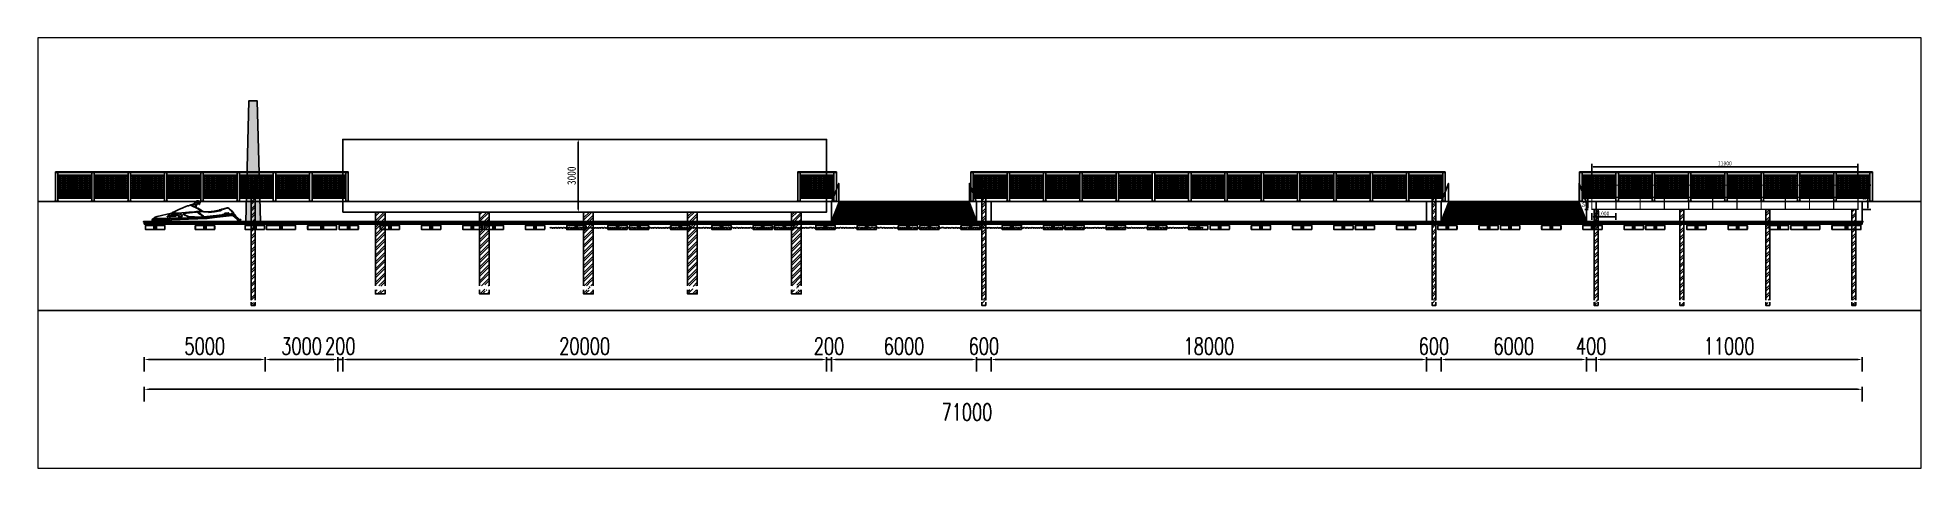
# Paper-space layout '大立面' of a CAD drawing. Header units: millimetres. Extents: x 1270 to 2048, y -223 to -45.
# The model-space entities are those that its viewports show. They can reach past a viewport. Long polylines and large blocks are cut down to what shows.
import ezdxf

# ---------------------------------------------------------------- set-up
doc = ezdxf.new("R2010")
doc.units = ezdxf.units.MM
doc.header["$LTSCALE"] = 1000
doc.linetypes.add('-6_350_HOLE$0$DASH', pattern=[0.35, 0.25, -0.1])
doc.linetypes.add('DASHED2', pattern=[0.375, 0.25, -0.125])
doc.layers.get('0').update_dxf_attribs({"linetype": 'CONTINUOUS'})
doc.layers.get('DEFPOINTS').update_dxf_attribs({"linetype": 'CONTINUOUS'})
for name, color, linetype in [('W-bridge approach引桥', 4, 'CONTINUOUS'), ('W-MOUNTING固定方式', 5, 'CONTINUOUS'), ('W-STEEL_FRAME钢架', 3, 'CONTINUOUS'), ('W-STEEL_KEEL钢龙骨', 5, 'CONTINUOUS'), ('W-WOOD_FLOOR木地板', 30, 'CONTINUOUS'), ('水位', 102, 'CONTINUOUS'), ('螺栓', 146, 'CONTINUOUS'), ('铝架', 3, 'CONTINUOUS')]:
    doc.layers.add(name, color=color, linetype=linetype)
doc.styles.add('STANDARD_T3', font='simplex.shx', dxfattribs={"width": 0.7, "bigfont": 'gbcbig.shx'})
doc.styles.add('黑体', font='simhei.ttf', dxfattribs={"width": 0.8})
doc.dimstyles.new('W&&100', dxfattribs={"dimtxt": 350, "dimasz": 100, "dimexe": 250, "dimexo": 300, "dimgap": 100, "dimtad": 1, "dimdec": 0, "dimzin": 0, "dimdsep": 46, "dimtxsty": 'STANDARD_T3', "dimcen": 0.09, "dimclrd": 1, "dimclre": 1, "dimclrt": 7, "dimazin": 2, "dimtfac": 1, "dimtdec": 0, "dimtix": 1, "dimtmove": 2, "dimatfit": 3, "dimfxl": 100, "dimtolj": 1, "dimtzin": 0, "dimarcsym": 0})
doc.dimstyles.new('W&&200', dxfattribs={"dimtxt": 700, "dimasz": 200, "dimexe": 500, "dimexo": 600, "dimgap": 200, "dimtad": 1, "dimdec": 0, "dimzin": 0, "dimdsep": 46, "dimtxsty": 'STANDARD_T3', "dimcen": 0.09, "dimclrd": 1, "dimclre": 1, "dimclrt": 7, "dimazin": 2, "dimtfac": 1, "dimtdec": 0, "dimtix": 1, "dimtmove": 2, "dimatfit": 3, "dimfxl": 100, "dimtolj": 1, "dimtzin": 0, "dimarcsym": 0})
doc.dimstyles.new('W&&50', dxfattribs={"dimtxt": 175, "dimasz": 50, "dimexe": 125, "dimexo": 150, "dimgap": 50, "dimtad": 1, "dimdec": 0, "dimzin": 0, "dimdsep": 46, "dimtxsty": '黑体', "dimcen": 0.09, "dimclrd": 1, "dimclre": 1, "dimclrt": 7, "dimazin": 2, "dimtfac": 1, "dimtdec": 0, "dimtix": 1, "dimtmove": 2, "dimatfit": 3, "dimfxl": 100, "dimtolj": 1, "dimtzin": 0, "dimarcsym": 0})
pattern_1 = [(90, (-1545980.4, -2244741.38), (-32, 48), [8, -88]), (90, (-1545972.4, -2244741.38), (-32, 48), [8, -88]), (45, (-1545980.399, -2244733.379), (-160, -144), [56.5685425, -214.9604615]), (135, (-1545972.399, -2244733.379), (-160, 144), [56.5685425, -214.9604615])]
pattern_2 = [(225, (6809.39, 27891.443), (6.735192, -6.735192), []), (225, (6807.145, 27891.443), (6.735192, -6.735192), []), (225, (6804.9, 27891.443), (6.735192, -6.735192), []), (225, (6802.655, 27891.443), (6.735192, -6.735192), [])]
pattern_3 = [(135, (30272.917, -5788.272), (-6.735192, -6.735192), []), (135, (30272.917, -5786.027), (-6.735192, -6.735192), []), (135, (30272.917, -5783.782), (-6.735192, -6.735192), []), (135, (30272.917, -5781.537), (-6.735192, -6.735192), [])]
pattern_4 = [(225, (6158.742, 27788.663), (6.735192, -6.735192), []), (225, (6156.497, 27788.663), (6.735192, -6.735192), []), (225, (6154.252, 27788.663), (6.735192, -6.735192), []), (225, (6152.007, 27788.663), (6.735192, -6.735192), [])]
pattern_5 = [(135, (29222.269, -5891.052), (-6.735192, -6.735192), []), (135, (29222.269, -5888.807), (-6.735192, -6.735192), []), (135, (29222.269, -5886.562), (-6.735192, -6.735192), []), (135, (29222.269, -5884.317), (-6.735192, -6.735192), [])]

psp = doc.layouts.new('大立面')

msp = doc.modelspace()

# ---------------------------------------------------------------- blocks, each defined once
blk = doc.blocks.new('*U472')
h = blk.add_hatch()
h.set_pattern_fill('编织金属网', color=252, scale=80)
h.set_pattern_definition(pattern_1)
h.paths.add_polyline_path([(-700, 475), (-700, -390), (700, -390), (700, 475)])
at = {"color": 242}
blk.add_lwpolyline([(-800, 585), (800, 585), (800, 615), (-800, 615)], close=True, dxfattribs=at)
at = {"color": 236}
for points in [[(-800, -597), (-700, -597), (-700, 585), (-800, 585)], [(700, -597), (800, -597), (800, 585), (700, 585)], [(-650, -615), (-650, -608), (-669, -597), (-700, -597), (-800, -597), (-831, -597), (-850, -608), (-850, -615)], [(850, -615), (850, -608), (831, -597), (800, -597), (700, -597), (669, -597), (650, -608), (650, -615)]]:
    blk.add_lwpolyline(points, close=True, dxfattribs=at)
at = {"color": 252}
for points in [[(-700, -390), (700, -390), (700, 475), (-700, 475)], [(-700, 450), (700, 450), (700, 475), (-700, 475)], [(-700, -390), (700, -390), (700, -365), (-700, -365)], [(-700, -465), (700, -465), (700, -440), (-700, -440)]]:
    blk.add_lwpolyline(points, close=True, dxfattribs=at)
blk = doc.blocks.new('*U473')
at = {"color": 0, "linetype": 'ByBlock', "lineweight": -2, "transparency": 16777216}
blk.add_blockref('*U472', (0, 0), dxfattribs=at)
blk = doc.blocks.new('ce800浮箱侧面')
for p, q in [((-400, 79), (-400, 64)), ((0, 79), (-400, 79)), ((-391, 0), (0, 0)), ((-387, 7), (-335, 25)), ((0, 75), (-386, 75)), ((-338, 53), (-386, 53)), ((-386, 3), (-334, 21)), ((-338, 49), (-385, 49)), ((-330, 41), (-330, 32)), ((-326, 41), (-326, 32)), ((0, 29), (-326, 29)), ((-50, 0), (-50, -167)), ((0, 79), (400, 79)), ((0, 75), (386, 75)), ((0, 29), (326, 29)), ((391, 0), (0, 0)), ((0, 0), (0, -167)), ((0, 0), (0, -167)), ((50, 0), (50, -167)), ((326, 41), (326, 32)), ((330, 41), (330, 32)), ((386, 3), (334, 21)), ((387, 7), (335, 25)), ((338, 53), (386, 53)), ((338, 49), (385, 49)), ((400, 79), (400, 64)), ((-400, -12), (-400, -152)), ((-396, -11), (-396, -152)), ((0, -167), (-381, -167)), ((0, -171), (-381, -171)), ((0, -167), (381, -167)), ((0, -171), (381, -171)), ((396, -11), (396, -152)), ((400, -12), (400, -152))]:
    blk.add_line(p, q)
for points in [[(-400, 79), (-330, 79)], [(-400, 79), (-330, 79)], [(400, 79), (330, 79)], [(400, 79), (330, 79)]]:
    blk.add_lwpolyline(points)
for centre, radius, start, end in [((-385, 64), 15, 180, 270), ((-380, -12), 20, 109.17979, 180), ((-386, 64), 11, 90, 270), ((-381, -11), 15, 109.17979, 180), ((-338, 41), 12, 0, 90), ((-338, 41), 8, 0, 90), ((-338, 32), 8, 289.17979, 0), ((-338, 32), 12, 289.17979, 0), ((338, 41), 12, 90, 180), ((338, 32), 12, 180, 250.82021), ((338, 41), 8, 90, 180), ((338, 32), 8, 180, 250.82021), ((385, 64), 15, 270, 0), ((386, 64), 11, 270, 90), ((381, -11), 15, 0, 70.82021), ((380, -12), 20, 0, 70.82021), ((-381, -152), 19, 180, 270), ((-381, -152), 15, 180, 270), ((381, -152), 15, 270, 0), ((381, -152), 19, 270, 0)]:
    blk.add_arc(centre, radius, start, end)
blk = doc.blocks.new('*U480')
h = blk.add_hatch()
h.set_pattern_fill('ANSI34', color=256, angle=90)
h.set_pattern_definition(pattern_3)
edge = h.paths.add_edge_path()
edge.add_line((-353, 123), (-403, 123))
edge.add_line((-403, 123), (-403, 73))
edge.add_arc((-403, 76), 3, 270, 360)
edge.add_line((-400, 76), (-400, 120))
edge.add_line((-400, 120), (-356, 120))
edge.add_arc((-356, 123), 3, 270, 360)
h = blk.add_hatch()
h.set_pattern_fill('ANSI34', color=256, angle=180)
h.set_pattern_definition(pattern_2)
edge = h.paths.add_edge_path()
edge.add_line((403, 73), (403, 123))
edge.add_line((403, 123), (353, 123))
edge.add_arc((356, 123), 3, 180, 270)
edge.add_line((356, 120), (400, 120))
edge.add_line((400, 120), (400, 76))
edge.add_arc((403, 76), 3, 180, 270)
for points in [[(-353, 123), (-353, 123), (-403, 123), (-403, 73), (-403, 73, 0.414214), (-400, 76), (-400, 120), (-356, 120, 0.414214)], [(403, 73), (403, 73), (403, 123), (353, 123), (353, 123, 0.414214), (356, 120), (400, 120), (400, 76, 0.414214)]]:
    blk.add_lwpolyline(points, format="xyb", close=True)
at = {"layer": '螺栓'}
for p, q in [((-387, 129), (-386, 130)), ((-387, 129), (-387, 123)), ((-369, 130), (-386, 130)), ((-381, 69), (-382, 70)), ((-368, 129), (-369, 130)), ((-368, 124), (-368, 129)), ((361, 129), (362, 130)), ((361, 129), (361, 123)), ((379, 130), (362, 130)), ((367, 74), (366, 75)), ((380, 129), (379, 130)), ((380, 124), (380, 129))]:
    blk.add_line(p, q, dxfattribs=at)
for points in [[(-387, 124), (-368, 124), (-368, 123), (-387, 123)], [(-368, 85), (-387, 85)], [(-387, 83), (-387, 85)], [(-368, 83), (-387, 83)], [(-385, 130), (-370, 130)], [(-370, 124), (-385, 124)], [(-370, 83), (-370, 77), (-385, 77), (-385, 83)], [(-383, 77), (-383, 83)], [(-382, 130), (-382, 124)], [(-382, 124), (-382, 85)], [(-382, 70), (-382, 77)], [(-381, 124), (-381, 85)], [(-381, 69), (-381, 77)], [(-374, 69), (-381, 69)], [(-374, 124), (-374, 85)], [(-374, 69), (-374, 77)], [(-374, 69), (-373, 70)], [(-373, 124), (-373, 130)], [(-373, 124), (-373, 85)], [(-373, 70), (-373, 77)], [(-372, 83), (-372, 77)], [(-368, 85), (-368, 83)], [(361, 124), (380, 124), (380, 123), (361, 123)], [(380, 90), (361, 90)], [(361, 88), (361, 90)], [(380, 88), (361, 88)], [(363, 130), (378, 130)], [(378, 124), (363, 124)], [(378, 88), (378, 82), (363, 82), (363, 88)], [(365, 82), (365, 88)], [(366, 130), (366, 124)], [(366, 124), (366, 90)], [(366, 75), (366, 82)], [(367, 124), (367, 90)], [(367, 74), (367, 82)], [(374, 74), (367, 74)], [(374, 124), (374, 90)], [(374, 74), (374, 82)], [(374, 74), (375, 75)], [(375, 124), (375, 130)], [(375, 124), (375, 90)], [(375, 75), (375, 82)], [(376, 88), (376, 82)], [(380, 90), (380, 88)]]:
    blk.add_lwpolyline(points, dxfattribs=at)
for points in [[(-385, 130), (-384, 129), (-383, 130), (-382, 130)], [(-382, 130), (-379, 129), (-376, 129), (-372, 130)], [(-373, 130), (-372, 130), (-371, 129), (-370, 130)], [(363, 130), (364, 130), (365, 130), (366, 130)], [(366, 130), (369, 129), (372, 129), (375, 130)], [(375, 130), (376, 130), (377, 130), (378, 130)]]:
    blk.add_open_spline(points, degree=3, dxfattribs=at)
blk.add_blockref('ce800浮箱侧面', (0, 41))
blk = doc.blocks.new('*U479')
at = {"color": 0, "linetype": 'ByBlock', "lineweight": -2, "transparency": 16777216}
for p in [(0, 0), (1704, 0), (3408, 0), (5112, 0)]:
    blk.add_blockref('*U480', p, dxfattribs=at)
blk = doc.blocks.new('6米浮箱立面')
at = {"layer": 'W-STEEL_FRAME钢架'}
h = blk.add_hatch(dxfattribs=at)
h.set_pattern_fill('金属', color=256, scale=100, angle=30)
h.set_pattern_definition([(75, (-1640151.8, -2328842.27), (-241.481457, 64.704761), []), (75, (-1640049.73, -2328783.35), (-241.481457, 64.704761), [])])
h.paths.add_polyline_path([(3000, 0), (3000, 80), (-3000, 80), (-3000, 0)])
at = {"layer": 'W-WOOD_FLOOR木地板'}
h = blk.add_hatch(dxfattribs=at)
h.set_pattern_fill('木材', color=256, scale=20)
h.set_pattern_definition([(50, (-1711341.48, -2483893.79), (51.8470639, 186.2468308), [1200, -160, 400, -80]), (50, (-1711235.08, -2483853.79), (-132.9301375, 7.1090462), [240, -26.4, 480, -60]), (50, (-1711301.48, -2483825.79), (226.3396635, 353.1279042), [640, -112, 320, -80])])
edge = h.paths.add_edge_path()
edge.add_line((-3030, 80), (30, 80))
edge.add_line((30, 80), (30, 104))
edge.add_line((30, 104), (-3030, 104))
edge.add_line((-3030, 104), (-3030, 80))
at = {"layer": 'W-STEEL_FRAME钢架'}
for points in [[(-2957, 80), (-3000, 80), (-3000, 0), (-2957, 0), (-2957, 2, 0.398895), (-2960, 5), (-2990, 7, -0.398895), (-2995, 12), (-2995, 68, -0.398895), (-2990, 73), (-2960, 75, 0.398895), (-2957, 78)], [(2957, 80), (3000, 80), (3000, 0), (2957, 0), (2957, 2, -0.398895), (2960, 5), (2990, 7, 0.398895), (2995, 12), (2995, 68, 0.398895), (2990, 73), (2960, 75, -0.398895), (2957, 78)]]:
    blk.add_lwpolyline(points, format="xyb", close=True, dxfattribs=at)
blk.add_lwpolyline([(-3000, 0), (3000, 0), (3000, 80), (-3000, 80)], close=True, dxfattribs=at)
at = {"layer": 'W-STEEL_KEEL钢龙骨'}
blk.add_lwpolyline([(-3000, 20), (3000, 20), (3000, 80), (-3000, 80)], close=True, dxfattribs=at)
at = {"layer": 'W-WOOD_FLOOR木地板'}
blk.add_lwpolyline([(-3030, 80), (3030, 80), (3030, 104), (-3030, 104)], close=True, dxfattribs=at)
blk.add_blockref('*U479', (-2551, -103))
blk = doc.blocks.new('*U481')
blk.add_blockref('6米浮箱立面', (0, 64))
blk = doc.blocks.new('*U482')
at = {"color": 0, "linetype": 'ByBlock', "lineweight": -2, "transparency": 16777216}
for p in [(0, 0), (6000, 0), (12000, 0), (18000, 0), (24000, 0), (30000, 0), (36000, 0), (42000, 0), (48000, 0), (54000, 0)]:
    blk.add_blockref('*U481', p, dxfattribs=at)
blk = doc.blocks.new('*U476')
h = blk.add_hatch()
h.set_pattern_fill('ANSI34', color=256, angle=90)
h.set_pattern_definition(pattern_3)
edge = h.paths.add_edge_path()
edge.add_line((-353, 123), (-403, 123))
edge.add_line((-403, 123), (-403, 73))
edge.add_arc((-403, 76), 3, 270, 360)
edge.add_line((-400, 76), (-400, 120))
edge.add_line((-400, 120), (-356, 120))
edge.add_arc((-356, 123), 3, 270, 360)
h = blk.add_hatch()
h.set_pattern_fill('ANSI34', color=256, angle=180)
h.set_pattern_definition(pattern_2)
edge = h.paths.add_edge_path()
edge.add_line((403, 73), (403, 123))
edge.add_line((403, 123), (353, 123))
edge.add_arc((356, 123), 3, 180, 270)
edge.add_line((356, 120), (400, 120))
edge.add_line((400, 120), (400, 76))
edge.add_arc((403, 76), 3, 180, 270)
for points in [[(-353, 123), (-353, 123), (-403, 123), (-403, 73), (-403, 73, 0.414214), (-400, 76), (-400, 120), (-356, 120, 0.414214)], [(403, 73), (403, 73), (403, 123), (353, 123), (353, 123, 0.414214), (356, 120), (400, 120), (400, 76, 0.414214)]]:
    blk.add_lwpolyline(points, format="xyb", close=True)
at = {"layer": '螺栓'}
for p, q in [((-387, 129), (-386, 130)), ((-387, 129), (-387, 123)), ((-369, 130), (-386, 130)), ((-381, 69), (-382, 70)), ((-368, 129), (-369, 130)), ((-368, 124), (-368, 129)), ((361, 129), (362, 130)), ((361, 129), (361, 123)), ((379, 130), (362, 130)), ((367, 74), (366, 75)), ((380, 129), (379, 130)), ((380, 124), (380, 129))]:
    blk.add_line(p, q, dxfattribs=at)
for points in [[(-387, 124), (-368, 124), (-368, 123), (-387, 123)], [(-368, 85), (-387, 85)], [(-387, 83), (-387, 85)], [(-368, 83), (-387, 83)], [(-385, 130), (-370, 130)], [(-370, 124), (-385, 124)], [(-370, 83), (-370, 77), (-385, 77), (-385, 83)], [(-383, 77), (-383, 83)], [(-382, 130), (-382, 124)], [(-382, 124), (-382, 85)], [(-382, 70), (-382, 77)], [(-381, 124), (-381, 85)], [(-381, 69), (-381, 77)], [(-374, 69), (-381, 69)], [(-374, 124), (-374, 85)], [(-374, 69), (-374, 77)], [(-374, 69), (-373, 70)], [(-373, 124), (-373, 130)], [(-373, 124), (-373, 85)], [(-373, 70), (-373, 77)], [(-372, 83), (-372, 77)], [(-368, 85), (-368, 83)], [(361, 124), (380, 124), (380, 123), (361, 123)], [(380, 90), (361, 90)], [(361, 88), (361, 90)], [(380, 88), (361, 88)], [(363, 130), (378, 130)], [(378, 124), (363, 124)], [(378, 88), (378, 82), (363, 82), (363, 88)], [(365, 82), (365, 88)], [(366, 130), (366, 124)], [(366, 124), (366, 90)], [(366, 75), (366, 82)], [(367, 124), (367, 90)], [(367, 74), (367, 82)], [(374, 74), (367, 74)], [(374, 124), (374, 90)], [(374, 74), (374, 82)], [(374, 74), (375, 75)], [(375, 124), (375, 130)], [(375, 124), (375, 90)], [(375, 75), (375, 82)], [(376, 88), (376, 82)], [(380, 90), (380, 88)]]:
    blk.add_lwpolyline(points, dxfattribs=at)
for points in [[(-385, 130), (-384, 129), (-383, 130), (-382, 130)], [(-382, 130), (-379, 129), (-376, 129), (-372, 130)], [(-373, 130), (-372, 130), (-371, 129), (-370, 130)], [(363, 130), (364, 130), (365, 130), (366, 130)], [(366, 130), (369, 129), (372, 129), (375, 130)], [(375, 130), (376, 130), (377, 130), (378, 130)]]:
    blk.add_open_spline(points, degree=3, dxfattribs=at)
blk.add_blockref('ce800浮箱侧面', (0, 41))
blk = doc.blocks.new('*U477')
at = {"color": 0, "linetype": 'ByBlock', "lineweight": -2, "transparency": 16777216}
for p in [(0, 0), (2060, 0), (4120, 0)]:
    blk.add_blockref('*U476', p, dxfattribs=at)
blk = doc.blocks.new('5米侧立面')
at = {"layer": 'W-STEEL_FRAME钢架'}
h = blk.add_hatch(dxfattribs=at)
h.set_pattern_fill('金属', color=256, scale=100, angle=30)
h.set_pattern_definition([(75, (-1639661.1, -2328609.27), (-241.481457, 64.704761), []), (75, (-1639559.04, -2328550.34), (-241.481457, 64.704761), [])])
h.paths.add_polyline_path([(2491, 233), (2491, 313), (-2509, 313), (-2509, 233)])
at = {"layer": 'W-WOOD_FLOOR木地板'}
h = blk.add_hatch(dxfattribs=at)
h.set_pattern_fill('木材', color=256, scale=20)
h.set_pattern_definition([(50, (-1710850.79, -2483660.79), (51.8470639, 186.2468308), [1200, -160, 400, -80]), (50, (-1710744.39, -2483620.79), (-132.9301375, 7.1090462), [240, -26.4, 480, -60]), (50, (-1710810.79, -2483592.787), (226.3396635, 353.1279042), [640, -112, 320, -80])])
edge = h.paths.add_edge_path()
edge.add_line((-2539, 313), (521, 313))
edge.add_line((521, 313), (521, 337))
edge.add_line((521, 337), (-2539, 337))
edge.add_line((-2539, 337), (-2539, 313))
at = {"layer": 'W-STEEL_FRAME钢架'}
for points in [[(-2466, 313), (-2509, 313), (-2509, 233), (-2466, 233), (-2466, 235, 0.398895), (-2469, 238), (-2500, 240, -0.398895), (-2504, 245), (-2504, 301, -0.398895), (-2500, 306), (-2469, 308, 0.398895), (-2466, 311)], [(2448, 313), (2491, 313), (2491, 233), (2448, 233), (2448, 235, -0.398895), (2451, 238), (2481, 240, 0.398895), (2486, 245), (2486, 301, 0.398895), (2481, 306), (2451, 308, -0.398895), (2448, 311)]]:
    blk.add_lwpolyline(points, format="xyb", close=True, dxfattribs=at)
blk.add_lwpolyline([(-2509, 233), (2491, 233), (2491, 313), (-2509, 313)], close=True, dxfattribs=at)
at = {"layer": 'W-STEEL_KEEL钢龙骨'}
blk.add_lwpolyline([(-2509, 253), (2491, 253), (2491, 313), (-2509, 313)], close=True, dxfattribs=at)
at = {"layer": 'W-WOOD_FLOOR木地板'}
blk.add_lwpolyline([(-2539, 313), (2521, 313), (2521, 337), (-2539, 337)], close=True, dxfattribs=at)
blk.add_blockref('*U477', (-2060, 130))
blk = doc.blocks.new('*U485')
h = blk.add_hatch()
h.set_pattern_fill('金属', color=252, scale=80)
h.set_pattern_definition([(45, (-1564214.67, -2218417.8), (-141.421356, 141.421356), []), (45, (-1564120.4, -2218417.8), (-141.421356, 141.421356), [])])
h.paths.add_polyline_path([(174, 1826), (-226, 1826), (-226, -1224), (-56, -1224), (-18, -1119), (19, -1329), (56, -1224), (174, -1224)])
h.paths.add_polyline_path([(-18, -1279), (-56, -1384), (-226, -1384), (-226, -1556), (174, -1556), (174, -1384), (56, -1384), (19, -1489)])
for points in [[(174, -1224), (174, 1826), (-226, 1826), (-226, -1224)], [(-226, -1384), (-226, -1556), (174, -1556), (174, -1384)]]:
    blk.add_lwpolyline(points)
blk = doc.blocks.new('*U486')
at = {"color": 0, "linetype": 'ByBlock', "lineweight": -2, "transparency": 16777216}
for p in [(-17200, 0), (-12900, 0), (-8600, 0), (-4300, 0), (0, 0)]:
    blk.add_blockref('*U485', p, dxfattribs=at)
blk = doc.blocks.new('*U487')
h = blk.add_hatch()
h.set_pattern_fill('编织金属网', color=252, scale=80)
h.set_pattern_definition(pattern_1)
h.paths.add_polyline_path([(-700, 475), (-700, -390), (700, -390), (700, 475)])
at = {"color": 242}
blk.add_lwpolyline([(-800, 585), (800, 585), (800, 615), (-800, 615)], close=True, dxfattribs=at)
at = {"color": 236}
for points in [[(-800, -597), (-700, -597), (-700, 585), (-800, 585)], [(700, -597), (800, -597), (800, 585), (700, 585)], [(-650, -615), (-650, -608), (-669, -597), (-700, -597), (-800, -597), (-831, -597), (-850, -608), (-850, -615)], [(850, -615), (850, -608), (831, -597), (800, -597), (700, -597), (669, -597), (650, -608), (650, -615)]]:
    blk.add_lwpolyline(points, close=True, dxfattribs=at)
at = {"color": 252}
for points in [[(-700, -390), (700, -390), (700, 475), (-700, 475)], [(-700, 450), (700, 450), (700, 475), (-700, 475)], [(-700, -390), (700, -390), (700, -365), (-700, -365)], [(-700, -465), (700, -465), (700, -440), (-700, -440)]]:
    blk.add_lwpolyline(points, close=True, dxfattribs=at)
blk = doc.blocks.new('*U488')
at = {"color": 0, "linetype": 'ByBlock', "lineweight": -2, "transparency": 16777216}
for p in [(0, 0), (1500, 0), (3000, 0), (4500, 0), (6000, 0), (7500, 0), (9000, 0), (10500, 0), (12000, 0), (13500, 0), (15000, 0), (16500, 0), (18000, 0)]:
    blk.add_blockref('*U487', p, dxfattribs=at)
blk = doc.blocks.new('gangban')
for centre in [(-1499929, 1203872), (-1499929, 1203767), (-1499876, 1203820), (-1499824, 1203872), (-1499824, 1203767)]:
    blk.add_circle(centre, 9)
at = {"layer": 'W-MOUNTING固定方式'}
blk.add_lwpolyline([(-1499951, 1203745), (-1499801, 1203745), (-1499801, 1203895), (-1499951, 1203895)], close=True, dxfattribs=at)
blk = doc.blocks.new('6米引桥透视图')
at = {"layer": 'W-WOOD_FLOOR木地板'}
h = blk.add_hatch(dxfattribs=at)
h.set_pattern_fill('DOLMIT', color=256, scale=50)
h.set_pattern_definition([(0, (-1550752.494, -2230168.25), (0, 39.687103), []), (45, (-1550752.49, -2230168.25), (-79.374152, 79.374152), [56.1260635, -112.252])])
h.paths.add_polyline_path([(-2700, 770), (-3000, 0), (3000, 0), (2700, 770)])
for points in [[(-2545, 736), (-2541, 736), (-2541, 784), (-2545, 784)], [(-2472, 736), (-2477, 736), (-2477, 784), (-2472, 784)], [(-1775, 736), (-1771, 736), (-1771, 784), (-1775, 784)], [(-1702, 736), (-1707, 736), (-1707, 784), (-1702, 784)], [(-906, 736), (-901, 736), (-901, 784), (-906, 784)], [(-832, 736), (-837, 736), (-837, 784), (-832, 784)], [(-136, 736), (-132, 736), (-132, 784), (-136, 784)], [(-63, 736), (-68, 736), (-68, 784), (-63, 784)], [(64, 736), (68, 736), (68, 784), (64, 784)], [(137, 736), (132, 736), (132, 784), (137, 784)], [(833, 736), (838, 736), (838, 784), (833, 784)], [(907, 736), (902, 736), (902, 784), (907, 784)], [(1703, 736), (1707, 736), (1707, 784), (1703, 784)], [(1776, 736), (1771, 736), (1771, 784), (1776, 784)], [(2473, 736), (2477, 736), (2477, 784), (2473, 784)], [(2546, 736), (2541, 736), (2541, 784), (2546, 784)]]:
    blk.add_lwpolyline(points, close=True)
at = {"layer": 'W-bridge approach引桥'}
for points in [[(-3000, 0), (-3000, 800), (-2700, 1570), (-2700, 770)], [(3000, 0), (3000, 800), (2700, 1570), (2700, 770)], [(-3000, 0), (-2700, 770), (2700, 770), (3000, 0), (-3000, 0)]]:
    blk.add_lwpolyline(points, dxfattribs=at)
at = {"layer": '铝架', "color": 0}
for points in [[(-2557, 784), (-2461, 784), (-2461, 736), (-2557, 736)], [(-1787, 784), (-1691, 784), (-1691, 736), (-1787, 736)], [(-918, 784), (-822, 784), (-822, 736), (-918, 736)], [(-148, 784), (-52, 784), (-52, 736), (-148, 736)], [(52, 784), (148, 784), (148, 736), (52, 736)], [(822, 784), (918, 784), (918, 736), (822, 736)], [(1691, 784), (1787, 784), (1787, 736), (1691, 736)], [(2461, 784), (2557, 784), (2557, 736), (2461, 736)]]:
    blk.add_lwpolyline(points, close=True, dxfattribs=at)
at = {"layer": '铝架', "color": 0, "linetype": 'DASHED2'}
for points in [[(-2538, 736), (-2533, 736), (-2533, 784), (-2538, 784)], [(-2479, 736), (-2484, 736), (-2484, 784), (-2479, 784)], [(-1768, 736), (-1763, 736), (-1763, 784), (-1768, 784)], [(-1709, 736), (-1714, 736), (-1714, 784), (-1709, 784)], [(-899, 736), (-894, 736), (-894, 784), (-899, 784)], [(-840, 736), (-844, 736), (-844, 784), (-840, 784)], [(-129, 736), (-124, 736), (-124, 784), (-129, 784)], [(-70, 736), (-75, 736), (-75, 784), (-70, 784)], [(71, 736), (76, 736), (76, 784), (71, 784)], [(130, 736), (125, 736), (125, 784), (130, 784)], [(840, 736), (845, 736), (845, 784), (840, 784)], [(900, 736), (895, 736), (895, 784), (900, 784)], [(1710, 736), (1715, 736), (1715, 784), (1710, 784)], [(1769, 736), (1764, 736), (1764, 784), (1769, 784)], [(2480, 736), (2485, 736), (2485, 784), (2480, 784)], [(2539, 736), (2534, 736), (2534, 784), (2539, 784)]]:
    blk.add_lwpolyline(points, close=True, dxfattribs=at)
at = {"xscale": 0.8, "yscale": 0.8, "zscale": 0.8}
for p in [(1197392, -962296), (1198162, -962296), (1199031, -962296), (1199801, -962296), (1200001, -962296), (1200771, -962296), (1201640, -962296), (1202410, -962296)]:
    blk.add_blockref('gangban', p, dxfattribs=at)
blk = doc.blocks.new('*U492')
h = blk.add_hatch()
h.set_pattern_fill('金属', color=252, scale=80)
h.set_pattern_definition([(45, (-1558826.67, -2219856.8), (-141.421356, 141.421356), []), (45, (-1558732.4, -2219856.8), (-141.421356, 141.421356), [])])
h.paths.add_polyline_path([(-96, -2342), (-34, -2342), (-11, -2279), (11, -2405), (34, -2342), (69, -2342), (69, 2554), (-96, 2554)])
h.paths.add_polyline_path([(-96, -2554), (69, -2554), (69, -2423), (34, -2423), (11, -2486), (-11, -2360), (-34, -2423), (-96, -2423)])
for points in [[(69, -2342), (69, 2554), (-96, 2554), (-96, -2342)], [(-96, -2423), (-96, -2554), (69, -2554), (69, -2423)]]:
    blk.add_lwpolyline(points)
blk = doc.blocks.new('*U493')
at = {"color": 0, "linetype": 'ByBlock', "lineweight": -2, "transparency": 16777216}
blk.add_blockref('*U492', (0, 0), dxfattribs=at)
blk = doc.blocks.new('监控立柱')
h = blk.add_hatch(color=256)
h.dxf.hatch_style = 1
h.set_gradient(color1=(0, 0, 255), color2=(255, 255, 0), name='INVCURVED')
h.paths.add_polyline_path([(171, 0), (-171, 0), (-294, -5000), (306, -5000)])
blk.add_lwpolyline([(-294, -5000), (306, -5000), (171, 0), (-171, 0)], close=True)
blk = doc.blocks.new('*U495')
h = blk.add_hatch()
h.set_pattern_fill('编织金属网', color=252, scale=80)
h.set_pattern_definition(pattern_1)
h.paths.add_polyline_path([(-700, 475), (-700, -390), (700, -390), (700, 475)])
at = {"color": 242}
blk.add_lwpolyline([(-800, 585), (800, 585), (800, 615), (-800, 615)], close=True, dxfattribs=at)
at = {"color": 236}
for points in [[(-800, -597), (-700, -597), (-700, 585), (-800, 585)], [(700, -597), (800, -597), (800, 585), (700, 585)], [(-650, -615), (-650, -608), (-669, -597), (-700, -597), (-800, -597), (-831, -597), (-850, -608), (-850, -615)], [(850, -615), (850, -608), (831, -597), (800, -597), (700, -597), (669, -597), (650, -608), (650, -615)]]:
    blk.add_lwpolyline(points, close=True, dxfattribs=at)
at = {"color": 252}
for points in [[(-700, -390), (700, -390), (700, 475), (-700, 475)], [(-700, 450), (700, 450), (700, 475), (-700, 475)], [(-700, -390), (700, -390), (700, -365), (-700, -365)], [(-700, -465), (700, -465), (700, -440), (-700, -440)]]:
    blk.add_lwpolyline(points, close=True, dxfattribs=at)
blk = doc.blocks.new('*U496')
at = {"color": 0, "linetype": 'ByBlock', "lineweight": -2, "transparency": 16777216}
for p in [(0, 0), (1500, 0), (3000, 0), (4500, 0), (6000, 0), (7500, 0), (9000, 0), (10500, 0)]:
    blk.add_blockref('*U495', p, dxfattribs=at)
blk = doc.blocks.new('救生艇立面')
for p, q in [((-990, -24), (-849, 47)), ((-839, 51), (-849, 47)), ((-700, 117), (-839, 51)), ((-700, 117), (-546, 185)), ((-294, 1), (-589, -22)), ((-546, 185), (-418, 237)), ((-351, 261), (-418, 237)), ((-340, 264), (-351, 261)), ((-340, 264), (-313, 274)), ((-243, 299), (-313, 274)), ((-54, 21), (-294, 1)), ((5, 9), (-273, -11)), ((-243, 299), (-234, 299)), ((-229, 298), (-234, 299)), ((-229, 298), (-215, 292)), ((-224, 295), (-229, 298)), ((-215, 308), (-217, 306)), ((-217, 306), (-211, 301)), ((-215, 308), (-118, 340)), ((-211, 307), (-215, 308)), ((-193, 278), (-214, 288)), ((-115, 337), (-211, 307)), ((-192, 300), (-211, 307)), ((-211, 301), (-209, 299)), ((-206, 297), (-209, 299)), ((-206, 297), (-201, 295)), ((-201, 295), (-204, 288)), ((-201, 295), (-198, 295)), ((-201, 295), (-201, 295)), ((-198, 295), (-185, 290)), ((-163, 265), (-193, 278)), ((-192, 300), (-111, 327)), ((-126, 270), (-192, 300)), ((-192, 300), (-131, 267)), ((-185, 290), (-189, 282)), ((-189, 282), (-164, 271)), ((-185, 290), (-161, 280)), ((-172, 263), (-143, 250)), ((-164, 271), (-129, 256)), ((-137, 255), (-163, 265)), ((-161, 280), (-126, 265)), ((-82, 231), (-137, 255)), ((-129, 256), (-69, 230)), ((-59, 239), (-126, 270)), ((-126, 265), (-65, 239)), ((-110, 342), (-118, 340)), ((-110, 342), (-115, 337)), ((-111, 327), (-56, 374)), ((-57, 387), (-110, 342)), ((-42, 359), (-89, 311)), ((-82, 231), (-82, 231)), ((-82, 231), (-14, 199)), ((-69, 230), (-35, 215)), ((-65, 239), (-31, 224)), ((-23, 221), (-59, 239)), ((-57, 387), (2, 447)), ((-57, 387), (-9, 440)), ((-20, 409), (-56, 374)), ((27, 28), (-54, 21)), ((-42, 359), (-12, 393)), ((-35, 215), (-31, 224)), ((-35, 215), (-28, 212)), ((-31, 224), (-24, 220)), ((-24, 220), (-28, 212)), ((-19, 207), (-28, 212)), ((-24, 220), (-21, 218)), ((-23, 221), (-12, 267)), ((-14, 217), (-23, 221)), ((-20, 409), (2, 432)), ((-17, 213), (-19, 209)), ((-19, 209), (-13, 206)), ((-19, 209), (-19, 207)), ((-8, 202), (-19, 207)), ((-17, 193), (58, 157)), ((-10, 214), (-14, 217)), ((60, 162), (-14, 199)), ((-14, 199), (-14, 199)), ((-13, 206), (-10, 206)), ((13, 419), (-12, 393)), ((15, 338), (-12, 267)), ((-6, 208), (-10, 214)), ((-6, 208), (-10, 206)), ((8, 459), (-9, 440)), ((-8, 202), (65, 166)), ((10, 250), (-6, 208)), ((12, 441), (2, 432)), ((2, 264), (32, 341)), ((18, 466), (8, 459)), ((20, 289), (11, 251)), ((13, 419), (24, 430)), ((33, 369), (15, 338)), ((17, 286), (16, 273)), ((17, 286), (19, 300)), ((31, 472), (18, 466)), ((35, 469), (18, 466)), ((40, 353), (19, 300)), ((20, 289), (38, 332)), ((27, 28), (129, 48)), ((30, 463), (28, 452)), ((28, 452), (31, 436)), ((35, 469), (30, 463)), ((31, 472), (48, 475)), ((31, 436), (38, 431)), ((32, 341), (48, 371)), ((34, 21), (57, 23)), ((34, 21), (164, -81)), ((48, 475), (35, 469)), ((37, 444), (39, 448)), ((38, 432), (37, 444)), ((38, 451), (40, 457)), ((39, 451), (38, 451)), ((39, 448), (38, 451)), ((38, 431), (38, 432)), ((43, 421), (38, 431)), ((47, 346), (38, 332)), ((38, 332), (40, 334)), ((39, 451), (41, 456)), ((39, 448), (39, 451)), ((40, 457), (43, 461)), ((40, 353), (50, 375)), ((57, 368), (40, 334)), ((41, 456), (46, 463)), ((43, 461), (46, 463)), ((52, 413), (43, 421)), ((46, 463), (49, 467)), ((59, 366), (47, 346)), ((59, 473), (48, 475)), ((48, 371), (51, 377)), ((49, 467), (59, 473)), ((68, 416), (50, 426)), ((50, 375), (57, 386)), ((50, 375), (51, 377)), ((51, 377), (63, 399)), ((68, 405), (52, 413)), ((71, 441), (53, 451)), ((68, 405), (57, 386)), ((129, 48), (57, 32)), ((127, 36), (57, 32)), ((67, 27), (57, 32)), ((57, 23), (64, 23)), ((58, 157), (140, 114)), ((59, 473), (71, 475)), ((59, 473), (59, 473)), ((61, 370), (59, 366)), ((59, 366), (63, 363)), ((63, 372), (61, 370)), ((68, 405), (63, 399)), ((67, 379), (63, 372)), ((63, 372), (74, 370)), ((70, 360), (63, 363)), ((64, 23), (174, -74)), ((71, 163), (65, 166)), ((75, 391), (67, 379)), ((67, 379), (69, 379)), ((76, 19), (67, 27)), ((69, 408), (68, 416)), ((68, 416), (73, 415)), ((78, 400), (68, 405)), ((68, 405), (68, 405)), ((73, 411), (69, 408)), ((78, 400), (69, 408)), ((79, 380), (69, 379)), ((92, 357), (70, 360)), ((71, 475), (82, 474)), ((71, 441), (75, 454)), ((75, 439), (71, 441)), ((76, 434), (71, 441)), ((73, 386), (71, 385)), ((76, 169), (71, 163)), ((73, 162), (71, 163)), ((73, 411), (74, 415)), ((73, 411), (73, 415)), ((73, 415), (74, 415)), ((73, 415), (73, 415)), ((73, 162), (78, 168)), ((78, 160), (73, 162)), ((74, 415), (77, 411)), ((74, 370), (86, 373)), ((75, 454), (85, 461)), ((75, 454), (78, 450)), ((75, 439), (78, 450)), ((76, 437), (75, 439)), ((79, 400), (75, 391)), ((77, 390), (75, 391)), ((77, 435), (76, 437)), ((82, 429), (76, 434)), ((76, 169), (78, 168)), ((76, 19), (121, 25)), ((177, -72), (76, 19)), ((77, 440), (78, 450)), ((80, 434), (77, 435)), ((79, 432), (77, 435)), ((77, 418), (80, 427)), ((77, 411), (77, 418)), ((78, 408), (77, 411)), ((81, 409), (78, 408)), ((79, 400), (78, 400)), ((78, 168), (83, 166)), ((83, 166), (78, 160)), ((126, 135), (78, 160)), ((80, 431), (79, 432)), ((85, 398), (79, 400)), ((81, 381), (79, 380)), ((80, 434), (82, 442)), ((80, 431), (80, 434)), ((83, 428), (80, 431)), ((80, 427), (82, 428)), ((80, 427), (83, 425)), ((80, 417), (83, 425)), ((81, 409), (80, 417)), ((83, 410), (81, 409)), ((81, 381), (83, 384)), ((82, 474), (92, 471)), ((82, 442), (85, 446)), ((82, 428), (82, 429)), ((83, 420), (82, 418)), ((83, 410), (82, 418)), ((82, 418), (82, 418)), ((85, 440), (83, 434)), ((83, 434), (83, 428)), ((125, 417), (83, 434)), ((85, 427), (83, 428)), ((83, 425), (85, 426)), ((84, 423), (83, 420)), ((93, 412), (83, 420)), ((83, 384), (85, 398)), ((83, 166), (105, 155)), ((85, 426), (84, 423)), ((84, 423), (94, 415)), ((84, 423), (126, 405)), ((84, 423), (84, 423)), ((85, 461), (97, 463)), ((85, 446), (94, 452)), ((87, 444), (85, 440)), ((85, 426), (85, 427)), ((89, 397), (85, 398)), ((86, 373), (89, 375)), ((94, 449), (87, 444)), ((93, 412), (88, 414)), ((95, 398), (89, 397)), ((89, 375), (90, 376)), ((89, 375), (98, 366)), ((90, 453), (94, 452)), ((90, 376), (95, 398)), ((90, 376), (99, 367)), ((118, 459), (92, 471)), ((100, 357), (92, 357)), ((100, 412), (93, 412)), ((94, 452), (109, 451)), ((107, 448), (94, 449)), ((94, 449), (138, 436)), ((100, 412), (94, 415)), ((100, 398), (95, 398)), ((97, 463), (108, 461)), ((99, 367), (98, 366)), ((98, 366), (105, 362)), ((116, 405), (100, 412)), ((109, 400), (100, 398)), ((114, 346), (100, 357)), ((101, 357), (100, 357)), ((107, 358), (101, 357)), ((101, 357), (130, 334)), ((105, 377), (104, 375)), ((104, 375), (104, 371)), ((104, 371), (104, 367)), ((104, 367), (105, 366)), ((109, 451), (105, 452)), ((106, 381), (105, 377)), ((106, 377), (105, 377)), ((106, 376), (105, 373)), ((105, 371), (106, 373)), ((105, 373), (106, 373)), ((105, 371), (105, 373)), ((106, 373), (105, 371)), ((105, 369), (105, 371)), ((105, 371), (105, 368)), ((105, 371), (105, 369)), ((105, 371), (105, 371)), ((105, 368), (105, 369)), ((106, 366), (105, 368)), ((105, 366), (105, 366)), ((105, 365), (107, 366)), ((105, 366), (105, 365)), ((105, 365), (106, 364)), ((112, 360), (105, 363)), ((105, 155), (124, 146)), ((107, 383), (106, 381)), ((106, 376), (108, 379)), ((106, 366), (107, 366)), ((106, 364), (107, 366)), ((106, 364), (108, 363)), ((106, 364), (106, 364)), ((112, 446), (107, 448)), ((107, 409), (108, 404)), ((108, 385), (107, 383)), ((107, 383), (109, 383)), ((108, 367), (107, 366)), ((107, 366), (108, 367)), ((107, 366), (107, 366)), ((108, 366), (107, 366)), ((107, 366), (107, 366)), ((107, 366), (107, 366)), ((110, 359), (107, 358)), ((108, 461), (118, 459)), ((110, 388), (108, 386)), ((108, 386), (108, 385)), ((109, 385), (108, 385)), ((109, 381), (108, 379)), ((108, 379), (109, 380)), ((109, 380), (108, 379)), ((108, 379), (108, 379)), ((110, 368), (108, 367)), ((108, 367), (110, 368)), ((108, 367), (110, 368)), ((108, 367), (108, 366)), ((108, 367), (108, 367)), ((108, 363), (110, 364)), ((109, 451), (112, 446)), ((109, 394), (109, 400)), ((110, 400), (109, 400)), ((115, 389), (109, 394)), ((111, 382), (109, 385)), ((111, 382), (109, 383)), ((109, 381), (110, 381)), ((109, 380), (110, 381)), ((109, 381), (109, 381)), ((109, 381), (110, 381)), ((110, 381), (109, 380)), ((109, 380), (109, 381)), ((109, 374), (112, 376)), ((115, 404), (110, 400)), ((112, 389), (110, 388)), ((110, 381), (110, 381)), ((111, 381), (110, 381)), ((110, 381), (110, 381)), ((111, 371), (110, 368)), ((110, 368), (110, 368)), ((110, 364), (112, 366)), ((111, 359), (110, 359)), ((111, 382), (111, 382)), ((111, 381), (111, 382)), ((111, 381), (112, 379)), ((111, 381), (111, 381)), ((111, 371), (112, 374)), ((111, 371), (114, 371)), ((111, 371), (111, 371)), ((112, 360), (111, 359)), ((141, 336), (111, 359)), ((123, 443), (112, 446)), ((115, 388), (112, 389)), ((112, 379), (112, 378)), ((112, 377), (112, 379)), ((112, 378), (112, 376)), ((112, 377), (112, 378)), ((112, 377), (112, 374)), ((112, 374), (112, 377)), ((112, 376), (112, 377)), ((112, 376), (112, 374)), ((112, 374), (112, 374)), ((112, 366), (114, 371)), ((114, 366), (112, 360)), ((120, 17), (113, 8)), ((113, 8), (116, -8)), ((114, 371), (116, 377)), ((117, 375), (114, 366)), ((114, 366), (147, 341)), ((114, 346), (115, 338)), ((115, 338), (114, 346)), ((119, 342), (114, 346)), ((114, 346), (114, 346)), ((116, 405), (115, 404)), ((119, 398), (115, 404)), ((120, 383), (115, 389)), ((116, 385), (115, 388)), ((129, 327), (115, 338)), ((115, 338), (115, 338)), ((115, 338), (129, 327)), ((127, 400), (116, 405)), ((116, 381), (116, 385)), ((116, 377), (116, 381)), ((119, 382), (117, 375)), ((117, 375), (152, 350)), ((118, 459), (123, 452)), ((119, 398), (120, 385)), ((120, 383), (119, 382)), ((152, 360), (119, 382)), ((119, 342), (130, 334)), ((120, 385), (137, 374)), ((120, 385), (120, 383)), ((120, 18), (126, 26)), ((128, 22), (120, 18)), ((120, 17), (120, 18)), ((120, 17), (120, 17)), ((122, 1), (120, 17)), ((121, 25), (126, 26)), ((122, 1), (132, 5)), ((122, 1), (123, 0)), ((123, 443), (123, 452)), ((141, 438), (123, 443)), ((123, 0), (268, -132)), ((123, 0), (193, -63)), ((124, 146), (129, 143)), ((125, 416), (129, 426)), ((125, 417), (128, 426)), ((125, 416), (125, 417)), ((126, 415), (125, 416)), ((125, 416), (125, 416)), ((125, 416), (125, 416)), ((125, 416), (126, 405)), ((130, 426), (126, 415)), ((129, 398), (126, 415)), ((126, 405), (127, 400)), ((126, 135), (129, 143)), ((132, 133), (126, 135)), ((126, 26), (127, 27)), ((127, 400), (127, 399)), ((128, 398), (127, 399)), ((127, 399), (127, 399)), ((127, 399), (143, 385)), ((127, 36), (215, 48)), ((127, 27), (142, 29)), ((127, 27), (128, 22)), ((133, 432), (128, 426)), ((128, 398), (129, 398)), ((128, 22), (178, 28)), ((132, 5), (128, 22)), ((133, 432), (129, 426)), ((129, 398), (144, 385)), ((144, 330), (129, 327)), ((130, 326), (129, 327)), ((129, 327), (129, 327)), ((129, 143), (131, 142)), ((130, 426), (134, 431)), ((130, 334), (141, 336)), ((145, 329), (130, 326)), ((131, 142), (133, 139)), ((132, 133), (133, 139)), ((146, 125), (132, 133)), ((202, -59), (132, 5)), ((133, 432), (145, 440)), ((138, 436), (133, 432)), ((133, 432), (133, 432)), ((146, 439), (134, 431)), ((149, 374), (137, 374)), ((137, 374), (148, 374)), ((137, 374), (137, 374)), ((137, 374), (144, 369)), ((141, 438), (138, 436)), ((140, 114), (180, 88)), ((144, 440), (141, 438)), ((141, 336), (147, 341)), ((177, 101), (142, 119)), ((142, 29), (205, 38)), ((142, 29), (174, 31)), ((143, 385), (144, 385)), ((145, 440), (144, 440)), ((144, 440), (165, 438)), ((145, 417), (144, 413)), ((144, 413), (144, 408)), ((144, 413), (145, 413)), ((144, 408), (149, 403)), ((146, 407), (144, 408)), ((161, 387), (144, 385)), ((144, 385), (160, 386)), ((144, 385), (144, 385)), ((152, 360), (144, 369)), ((144, 330), (152, 336)), ((145, 329), (144, 330)), ((145, 440), (146, 439)), ((146, 419), (145, 417)), ((145, 413), (146, 416)), ((146, 407), (145, 413)), ((153, 336), (145, 329)), ((145, 329), (154, 335)), ((145, 329), (145, 329)), ((145, 329), (145, 329)), ((146, 439), (166, 437)), ((150, 421), (146, 419)), ((146, 416), (147, 418)), ((151, 403), (146, 407)), ((146, 125), (253, 68)), ((147, 418), (151, 421)), ((147, 341), (152, 350)), ((158, 362), (148, 374)), ((148, 374), (149, 374)), ((149, 403), (151, 403)), ((149, 373), (149, 374)), ((159, 362), (149, 373)), ((157, 421), (150, 421)), ((151, 421), (150, 421)), ((151, 421), (158, 420)), ((153, 412), (151, 403)), ((156, 404), (151, 403)), ((152, 350), (152, 360)), ((159, 349), (152, 336)), ((152, 336), (153, 336)), ((153, 336), (160, 348)), ((154, 335), (153, 336)), ((154, 336), (160, 348)), ((160, 348), (154, 335)), ((154, 335), (154, 336)), ((159, 406), (156, 404)), ((157, 421), (158, 420)), ((158, 420), (161, 416)), ((159, 362), (158, 362)), ((158, 362), (159, 349)), ((161, 410), (159, 406)), ((160, 348), (159, 362)), ((159, 362), (159, 362)), ((159, 362), (160, 348)), ((159, 349), (160, 348)), ((170, 393), (160, 386)), ((160, 386), (161, 387)), ((160, 348), (160, 348)), ((160, 348), (160, 348)), ((161, 416), (161, 410)), ((161, 387), (170, 394)), ((165, 438), (166, 438)), ((166, 438), (177, 423)), ((166, 437), (166, 438)), ((176, 423), (166, 437)), ((177, 407), (170, 394)), ((170, 394), (170, 393)), ((174, 31), (209, 37)), ((176, 423), (177, 407)), ((177, 423), (176, 423)), ((177, 408), (177, 423)), ((177, 407), (177, 408)), ((199, 90), (177, 101)), ((178, 28), (227, 36)), ((180, 88), (206, 78)), ((205, 38), (220, 40)), ((209, 37), (221, 37)), ((231, 50), (215, 48)), ((220, 40), (235, 43)), ((221, 37), (235, 40)), ((227, 36), (242, 38)), ((253, 68), (230, 76)), ((245, 51), (231, 50)), ((235, 43), (253, 46)), ((242, 38), (258, 39)), ((261, 52), (245, 51)), ((265, 61), (253, 68)), ((253, 46), (266, 49)), ((270, 52), (261, 52)), ((270, 58), (265, 61)), ((266, 49), (274, 50)), ((274, 50), (270, 58)), ((274, 50), (270, 52)), ((276, 39), (283, 40)), ((283, 40), (305, 32)), ((305, 32), (333, 25)), ((305, 32), (332, 23)), ((381, 18), (333, 25)), ((381, 18), (505, 16)), ((505, 16), (747, 43)), ((519, 5), (762, 37)), ((766, 23), (523, -9)), ((747, 43), (956, 94)), ((766, 23), (995, 61)), ((956, 94), (965, 96)), ((974, 99), (965, 96)), ((974, 99), (1042, 122)), ((995, 82), (1066, 121)), ((995, 61), (1004, 64)), ((1075, 107), (1004, 64)), ((1072, 131), (1042, 122)), ((1072, 131), (1150, 150)), ((1102, 120), (1180, 141)), ((1293, 181), (1150, 150)), ((1180, 141), (1311, 166)), ((1293, 181), (1302, 182)), ((1302, 182), (1330, 179)), ((1351, 168), (1330, 179)), ((1351, 168), (1371, 154)), ((1413, 97), (1367, 131)), ((1371, 154), (1386, 145)), ((1432, 108), (1386, 145)), ((1413, 97), (1469, 45)), ((1432, 108), (1491, 53)), ((1514, -9), (1469, 45)), ((1538, -5), (1491, 53)), ((-1809, -320), (-1806, -299)), ((-1808, -322), (-1809, -320)), ((-1809, -336), (-1805, -328)), ((-1809, -336), (-1809, -337)), ((-1806, -359), (-1809, -337)), ((-1809, -337), (-1804, -340)), ((-1804, -325), (-1808, -322)), ((-1803, -330), (-1808, -322)), ((-1808, -322), (-1805, -328)), ((-1800, -295), (-1806, -299)), ((-1806, -299), (-1804, -300)), ((-1801, -361), (-1806, -359)), ((-1806, -359), (-1796, -364)), ((-1805, -328), (-1803, -330)), ((-1804, -300), (-1800, -302)), ((-1794, -326), (-1804, -325)), ((-1804, -340), (-1794, -342)), ((-1798, -332), (-1803, -330)), ((-1801, -287), (-1796, -274)), ((-1801, -289), (-1801, -287)), ((-1797, -290), (-1801, -289)), ((-1801, -289), (-1799, -292)), ((-1791, -362), (-1801, -361)), ((-1798, -294), (-1800, -295)), ((-1798, -294), (-1800, -295)), ((-1800, -302), (-1791, -305)), ((-1798, -294), (-1799, -292)), ((-1799, -292), (-1797, -295)), ((-1797, -295), (-1798, -294)), ((-1798, -294), (-1798, -294)), ((-1798, -332), (-1788, -335)), ((-1788, -291), (-1797, -290)), ((-1797, -295), (-1793, -297)), ((-1796, -274), (-1787, -265)), ((-1789, -367), (-1796, -364)), ((-1773, -327), (-1794, -326)), ((-1794, -342), (-1774, -343)), ((-1785, -298), (-1793, -297)), ((-1791, -305), (-1771, -307)), ((-1771, -363), (-1791, -362)), ((-1779, -368), (-1789, -367)), ((-1767, -292), (-1788, -291)), ((-1768, -335), (-1788, -335)), ((-1787, -265), (-1782, -263)), ((-1787, -265), (-1787, -266)), ((-1782, -266), (-1787, -266)), ((-1765, -300), (-1785, -298)), ((-1762, -277), (-1783, -276)), ((-1782, -266), (-1772, -264)), ((-1762, -370), (-1779, -368)), ((-1774, -343), (-1746, -345)), ((-1743, -329), (-1773, -327)), ((-1772, -264), (-1748, -264)), ((-1771, -307), (-1741, -307)), ((-1744, -364), (-1771, -363)), ((-1768, -335), (-1740, -335)), ((-1737, -293), (-1767, -292)), ((-1765, -259), (-1764, -259)), ((-1763, -259), (-1765, -259)), ((-1736, -300), (-1765, -300)), ((-1764, -259), (-1763, -259)), ((-1763, -259), (-1759, -259)), ((-1762, -277), (-1731, -277)), ((-1734, -370), (-1762, -370)), ((-1759, -259), (-1756, -259)), ((-1751, -258), (-1756, -259)), ((-1756, -259), (-1751, -258)), ((-1751, -258), (-1749, -256)), ((-1751, -258), (-1751, -258)), ((-1751, -258), (-1748, -258)), ((-1747, -257), (-1748, -258)), ((-1748, -258), (-1747, -258)), ((-1748, -264), (-1719, -265)), ((-1747, -258), (-1721, -259)), ((-1746, -345), (-1708, -343)), ((-1709, -363), (-1744, -364)), ((-1706, -330), (-1743, -329)), ((-1741, -307), (-1703, -307)), ((-1740, -335), (-1702, -336)), ((-1699, -293), (-1737, -293)), ((-1736, -300), (-1697, -300)), ((-1702, -369), (-1734, -370)), ((-1694, -278), (-1731, -277)), ((-1700, -205), (-1726, -232)), ((-1721, -259), (-1695, -259)), ((-1665, -363), (-1709, -363)), ((-1708, -343), (-1664, -345)), ((-1664, -329), (-1706, -330)), ((-1703, -307), (-1659, -307)), ((-1702, -336), (-1660, -339)), ((-1675, -372), (-1702, -369)), ((-1694, -203), (-1700, -205)), ((-1699, -293), (-1465, -294)), ((-1697, -300), (-1655, -303)), ((-1695, -259), (-1663, -260)), ((-1684, -199), (-1694, -203)), ((-1694, -278), (-1648, -279)), ((-1684, -199), (-1606, -177)), ((-1674, -372), (-1675, -372)), ((-1659, -373), (-1674, -372)), ((-1471, -364), (-1665, -363)), ((-1471, -327), (-1664, -329)), ((-1664, -345), (-1471, -343)), ((-1663, -260), (-1623, -261)), ((-1303, -336), (-1660, -339)), ((-1659, -307), (-1468, -307)), ((-1631, -373), (-1659, -373)), ((-1464, -301), (-1655, -303)), ((-1627, -373), (-1631, -373)), ((-1467, -371), (-1627, -373)), ((-1623, -261), (-1445, -258)), ((-1417, -127), (-1606, -177)), ((-1471, -327), (-1302, -331)), ((-1471, -343), (-1300, -340)), ((-1257, -352), (-1471, -364)), ((-1468, -307), (-1256, -305)), ((-1251, -360), (-1467, -371)), ((-1253, -290), (-1465, -294)), ((-1252, -300), (-1464, -301)), ((-1445, -258), (-1231, -251)), ((-1417, -127), (-1189, -73)), ((-1303, -336), (-1302, -331)), ((-1303, -336), (-1298, -335)), ((-1300, -340), (-1303, -336)), ((-1298, -335), (-1302, -331)), ((-1300, -340), (-1298, -335)), ((-1130, -333), (-1257, -352)), ((-1256, -305), (-1132, -301)), ((-1129, -287), (-1253, -290)), ((-1129, -296), (-1252, -300)), ((-1126, -337), (-1251, -360)), ((-1231, -251), (-1117, -248)), ((-991, -32), (-1189, -73)), ((-1188, -172), (-1182, -164)), ((-1183, -180), (-1188, -172)), ((-1183, -180), (-1163, -160)), ((-1160, -181), (-1183, -180)), ((-1182, -164), (-1173, -153)), ((-1178, -162), (-1169, -155)), ((-1153, -138), (-1173, -153)), ((-1169, -155), (-1166, -150)), ((-1163, -160), (-1169, -155)), ((-1166, -150), (-1146, -135)), ((-1163, -160), (-870, -133)), ((-938, -153), (-1160, -181)), ((-940, -164), (-1160, -181)), ((-1130, -125), (-1153, -138)), ((-1146, -135), (-1127, -124)), ((-1132, -301), (-1107, -300)), ((-1116, -119), (-1130, -125)), ((-1068, -318), (-1130, -333)), ((-1095, -288), (-1129, -287)), ((-1099, -294), (-1129, -296)), ((-1127, -124), (-1115, -119)), ((-1064, -323), (-1126, -337)), ((-1117, -248), (-989, -245)), ((-1116, -119), (-1100, -117)), ((-1100, -117), (-1115, -119)), ((-1107, -300), (-1098, -297)), ((-938, -86), (-1100, -117)), ((-1099, -294), (-1095, -288)), ((-1095, -292), (-1099, -294)), ((-1098, -297), (-1095, -292)), ((-1095, -292), (-1095, -288)), ((-993, -299), (-1068, -318)), ((-993, -306), (-1064, -323)), ((-996, -255), (-961, -255)), ((-958, -286), (-993, -299)), ((-947, -293), (-993, -306)), ((-990, -24), (-991, -32)), ((-987, -33), (-991, -32)), ((-985, -25), (-990, -24)), ((-989, -245), (-952, -244)), ((-970, -35), (-987, -33)), ((-969, -28), (-985, -25)), ((-949, -39), (-970, -35)), ((-946, -30), (-969, -28)), ((-961, -255), (-649, -247)), ((-647, -259), (-960, -269)), ((-315, -276), (-958, -286)), ((-952, -244), (-650, -239)), ((-949, -39), (-946, -30)), ((-908, -42), (-949, -39)), ((-947, -293), (-645, -291)), ((-902, -31), (-946, -30)), ((-860, -121), (-943, -129)), ((-938, -86), (-765, -57)), ((-848, -155), (-921, -162)), ((-902, -31), (-908, -42)), ((-835, -38), (-908, -42)), ((-831, -26), (-902, -31)), ((-817, -92), (-860, -121)), ((-857, -135), (-837, -154)), ((-837, -154), (-848, -155)), ((-845, -123), (-801, -97)), ((-824, -147), (-837, -154)), ((-835, -38), (-589, -22)), ((-778, -117), (-824, -147)), ((-817, -92), (-764, -62)), ((-801, -97), (-754, -67)), ((-729, -81), (-778, -117)), ((-765, -57), (-761, -58)), ((-750, -59), (-765, -57)), ((-761, -58), (-764, -62)), ((-754, -67), (-764, -62)), ((-746, -61), (-761, -58)), ((-754, -67), (-729, -81)), ((-746, -61), (-750, -59)), ((-746, -61), (-745, -61)), ((-745, -61), (-733, -68)), ((-745, -61), (-727, -73)), ((-708, -202), (-734, -197)), ((-733, -68), (-727, -73)), ((-727, -73), (-729, -81)), ((-721, -156), (-724, -171)), ((-724, -171), (-718, -189)), ((-723, -144), (-722, -134)), ((-717, -142), (-723, -144)), ((-708, -149), (-723, -144)), ((-723, -144), (-721, -156)), ((-722, -134), (-716, -124)), ((-721, -156), (-719, -166)), ((-718, -189), (-707, -201)), ((-717, -142), (-704, -147)), ((-716, -124), (-699, -120)), ((-711, -123), (-716, -124)), ((-711, -123), (-695, -120)), ((-710, -174), (-705, -169)), ((-710, -174), (-708, -170)), ((-701, -181), (-710, -174)), ((-710, -174), (-706, -197)), ((-705, -165), (-708, -149)), ((-703, -161), (-708, -149)), ((-708, -170), (-705, -165)), ((-708, -202), (-706, -202)), ((-707, -201), (-706, -202)), ((-706, -202), (-700, -202)), ((-699, -158), (-705, -169)), ((-705, -165), (-703, -161)), ((-689, -185), (-701, -181)), ((-700, -202), (-686, -202)), ((-699, -120), (-686, -109)), ((-674, -177), (-689, -185)), ((-689, -185), (-687, -180)), ((-689, -185), (-686, -202)), ((-672, -172), (-687, -180)), ((-686, -109), (-685, -96)), ((-686, -202), (-672, -202)), ((-685, -96), (-672, -90)), ((-685, -96), (-683, -98)), ((-684, -109), (-683, -98)), ((-656, -178), (-674, -177)), ((-668, -201), (-674, -177)), ((-672, -90), (-658, -87)), ((-672, -202), (-663, -203)), ((-653, -201), (-663, -203)), ((-658, -87), (-658, -89)), ((-658, -87), (-648, -95)), ((-649, -97), (-658, -89)), ((-646, -181), (-656, -173)), ((-645, -186), (-656, -178)), ((-656, -178), (-650, -201)), ((-650, -201), (-653, -201)), ((-642, -200), (-650, -201)), ((-649, -247), (-316, -239)), ((-648, -95), (-630, -96)), ((-316, -252), (-647, -259)), ((-646, -181), (-645, -186)), ((-631, -183), (-645, -186)), ((-642, -200), (-645, -186)), ((-645, -291), (-314, -283)), ((-625, -198), (-642, -200)), ((-618, -91), (-632, -98)), ((-618, -177), (-631, -183)), ((-630, -96), (-615, -88)), ((-613, -195), (-625, -198)), ((-621, -172), (-620, -160)), ((-621, -172), (-618, -177)), ((-618, -91), (-615, -88)), ((-617, -164), (-618, -177)), ((-618, -177), (-613, -195)), ((-605, -153), (-617, -164)), ((-610, -187), (-617, -164)), ((-615, -88), (-603, -92)), ((-610, -195), (-613, -195)), ((-599, -192), (-610, -195)), ((-609, -150), (-593, -146)), ((-599, -101), (-605, -112)), ((-587, -149), (-605, -153)), ((-605, -153), (-597, -175)), ((-603, -92), (-594, -99)), ((-594, -99), (-601, -111)), ((-601, -111), (-596, -123)), ((-601, -123), (-587, -127)), ((-599, -101), (-594, -99)), ((-587, -186), (-599, -192)), ((-596, -123), (-589, -125)), ((-588, -115), (-594, -99)), ((-587, -149), (-593, -146)), ((-589, -125), (-581, -128)), ((-577, -124), (-588, -115)), ((-586, -119), (-588, -115)), ((-581, -128), (-587, -127)), ((-582, -138), (-587, -149)), ((-579, -171), (-587, -149)), ((-587, -186), (-576, -171)), ((-575, -179), (-587, -186)), ((-581, -128), (-582, -138)), ((-572, -150), (-581, -128)), ((-570, -139), (-577, -124)), ((-576, -171), (-570, -157)), ((-570, -157), (-570, -139)), ((-543, -66), (-445, -130)), ((-273, -11), (-531, -39)), ((-424, -135), (-527, -69)), ((-527, -69), (-389, -149)), ((-519, -47), (-264, -20)), ((-352, -172), (-389, -149)), ((-369, -150), (-295, -193)), ((-358, -184), (-328, -189)), ((-344, -184), (-356, -178)), ((-355, -177), (-352, -172)), ((-353, -179), (-355, -177)), ((-347, -169), (-353, -179)), ((-347, -182), (-353, -179)), ((-352, -172), (-349, -168)), ((-349, -167), (-346, -169)), ((-349, -168), (-349, -167)), ((-347, -169), (-349, -168)), ((-341, -173), (-347, -169)), ((-344, -184), (-347, -182)), ((-346, -169), (-340, -172)), ((-341, -185), (-344, -184)), ((-311, -191), (-341, -173)), ((-326, -189), (-341, -185)), ((-340, -172), (-338, -170)), ((-340, -172), (-340, -172)), ((-340, -172), (-340, -172)), ((-340, -172), (-340, -172)), ((-340, -172), (-340, -172)), ((-340, -172), (-307, -191)), ((-338, -170), (-335, -171)), ((-335, -171), (-328, -175)), ((-328, -175), (-301, -192)), ((-328, -189), (-326, -189)), ((-326, -189), (-311, -191)), ((-319, -231), (70, -222)), ((74, -226), (-316, -239)), ((-316, -252), (74, -239)), ((75, -264), (-315, -276)), ((-314, -283), (77, -273)), ((-311, -191), (-307, -191)), ((-307, -191), (-301, -192)), ((-301, -192), (-295, -193)), ((-295, -193), (-295, -193)), ((-295, -193), (-253, -193)), ((-264, -20), (0, 0)), ((-253, -193), (-185, -191)), ((-185, -191), (-79, -188)), ((-79, -188), (-39, -198)), ((-39, -198), (66, -195)), ((-39, -198), (-20, -202)), ((-20, -202), (20, -207)), ((20, -207), (69, -205)), ((66, -195), (302, -184)), ((69, -205), (450, -186)), ((70, -222), (453, -201)), ((74, -226), (457, -204)), ((458, -216), (74, -239)), ((75, -264), (459, -246)), ((77, -273), (459, -250)), ((116, -8), (290, -163)), ((235, -117), (116, -8)), ((177, -71), (293, -176)), ((193, -63), (193, -63)), ((193, -63), (250, -115)), ((257, -113), (202, -59)), ((235, -117), (285, -164)), ((268, -132), (250, -115)), ((311, -159), (257, -113)), ((301, -162), (268, -132)), ((285, -164), (298, -176)), ((300, -162), (290, -163)), ((293, -176), (298, -176)), ((297, -179), (293, -176)), ((302, -179), (297, -179)), ((302, -184), (297, -179)), ((298, -176), (302, -179)), ((300, -162), (301, -162)), ((304, -165), (301, -162)), ((302, -179), (307, -184)), ((302, -184), (307, -184)), ((323, -183), (304, -165)), ((307, -184), (323, -183)), ((337, -183), (311, -159)), ((323, -183), (337, -183)), ((337, -183), (446, -178)), ((852, -132), (446, -178)), ((450, -186), (860, -139)), ((453, -201), (1218, -112)), ((874, -159), (457, -204)), ((458, -216), (876, -171)), ((878, -198), (459, -246)), ((459, -250), (877, -203)), ((1075, -109), (852, -132)), ((860, -139), (1033, -119)), ((874, -159), (1235, -116)), ((1242, -130), (876, -171)), ((877, -203), (1252, -160)), ((878, -198), (1491, -123)), ((1033, -119), (1062, -115)), ((1062, -115), (1075, -109)), ((1075, -109), (1081, -106)), ((1081, -106), (1096, -94)), ((1179, -85), (1096, -94)), ((1180, -60), (1179, -85)), ((1183, -85), (1179, -85)), ((1180, -60), (1185, -46)), ((1186, -51), (1183, -66)), ((1183, -85), (1183, -66)), ((1186, -84), (1183, -85)), ((1185, -46), (1198, -38)), ((1185, -46), (1186, -51)), ((1199, -39), (1186, -51)), ((1186, -51), (1189, -53)), ((1187, -68), (1186, -84)), ((1187, -84), (1186, -84)), ((1189, -53), (1187, -68)), ((1187, -84), (1201, -83)), ((1189, -53), (1201, -42)), ((1332, -20), (1198, -38)), ((1335, -21), (1199, -39)), ((1200, -61), (1199, -71)), ((1199, -71), (1201, -83)), ((1206, -56), (1200, -61)), ((1335, -24), (1201, -42)), ((1201, -83), (1331, -69)), ((1206, -56), (1207, -55)), ((1206, -55), (1206, -56)), ((1207, -55), (1206, -55)), ((1329, -39), (1207, -55)), ((1218, -112), (1452, -83)), ((1459, -89), (1235, -116)), ((1242, -130), (1469, -101)), ((1252, -160), (1499, -130)), ((1329, -39), (1331, -41)), ((1331, -39), (1329, -39)), ((1336, -43), (1331, -39)), ((1331, -41), (1335, -49)), ((1335, -49), (1331, -69)), ((1331, -69), (1334, -69)), ((1332, -20), (1335, -21)), ((1334, -69), (1339, -48)), ((1334, -69), (1346, -68)), ((1335, -21), (1348, -26)), ((1335, -24), (1347, -29)), ((1335, -49), (1339, -48)), ((1339, -48), (1336, -43)), ((1355, -69), (1346, -68)), ((1347, -29), (1348, -26)), ((1352, -42), (1347, -29)), ((1354, -39), (1348, -26)), ((1355, -69), (1352, -42)), ((1354, -39), (1357, -69)), ((1357, -69), (1355, -69)), ((1365, -69), (1357, -69)), ((1407, -75), (1365, -69)), ((1447, -71), (1407, -75)), ((1420, -77), (1407, -75)), ((1419, -79), (1448, -75)), ((1447, -72), (1420, -77)), ((1447, -71), (1448, -66)), ((1447, -72), (1447, -71)), ((1448, -75), (1447, -72)), ((1502, -61), (1448, -66)), ((1459, -81), (1448, -66)), ((1448, -75), (1448, -66)), ((1459, -81), (1448, -75)), ((1452, -83), (1448, -75)), ((1459, -89), (1452, -83)), ((1459, -81), (1512, -75)), ((1476, -98), (1459, -81)), ((1459, -89), (1459, -81)), ((1469, -101), (1459, -89)), ((1491, -123), (1469, -101)), ((1523, -89), (1476, -98)), ((1493, -115), (1476, -98)), ((1499, -130), (1491, -123)), ((1491, -123), (1504, -128)), ((1504, -128), (1493, -115)), ((1499, -130), (1508, -134)), ((1502, -61), (1512, -75)), ((1508, -65), (1502, -61)), ((1551, -126), (1504, -128)), ((1508, -134), (1504, -128)), ((1516, -64), (1508, -65)), ((1513, -68), (1508, -65)), ((1508, -134), (1525, -133)), ((1512, -75), (1523, -89)), ((1517, -67), (1513, -68)), ((1515, -70), (1513, -68)), ((1536, -86), (1515, -70)), ((1540, -62), (1516, -64)), ((1537, -65), (1517, -67)), ((1523, -89), (1541, -109)), ((1525, -133), (1606, -196)), ((1525, -133), (1528, -133)), ((1528, -133), (1548, -132)), ((1608, -196), (1528, -133)), ((1533, -82), (1546, -81)), ((1546, -81), (1534, -82)), ((1536, -84), (1564, -81)), ((1549, -83), (1536, -84)), ((1537, -85), (1536, -84)), ((1539, -86), (1536, -86)), ((1546, -94), (1536, -86)), ((1556, -62), (1537, -65)), ((1538, -5), (1566, -53)), ((1567, -82), (1539, -86)), ((1561, -57), (1540, -62)), ((1541, -109), (1551, -126)), ((1541, -109), (1556, -122)), ((1546, -81), (1549, -83)), ((1546, -94), (1551, -93)), ((1572, -114), (1546, -94)), ((1548, -132), (1559, -134)), ((1552, -82), (1549, -83)), ((1551, -93), (1577, -89)), ((1556, -122), (1551, -126)), ((1551, -126), (1559, -134)), ((1552, -82), (1564, -81)), ((1560, -62), (1556, -62)), ((1561, -124), (1556, -122)), ((1559, -134), (1571, -125)), ((1566, -54), (1561, -57)), ((1561, -124), (1572, -114)), ((1564, -81), (1576, -80)), ((1566, -53), (1566, -54)), ((1577, -81), (1567, -82)), ((1571, -125), (1572, -114)), ((1571, -125), (1579, -122)), ((1571, -125), (1638, -177)), ((1572, -114), (1579, -122)), ((1576, -80), (1589, -84)), ((1579, -122), (1635, -167)), ((1588, -86), (1590, -84)), ((1590, -84), (1589, -84)), ((1590, -84), (1651, -156)), ((1606, -196), (1686, -266)), ((1684, -261), (1608, -196)), ((1630, -156), (1635, -167)), ((1635, -167), (1643, -173)), ((1722, -251), (1638, -177)), ((1660, -188), (1643, -173)), ((1657, -169), (1651, -156)), ((1657, -169), (1660, -188)), ((1726, -248), (1660, -188)), ((1757, -332), (1684, -261)), ((1686, -266), (1751, -333)), ((1784, -315), (1722, -251)), ((1726, -248), (1769, -290)), ((1751, -333), (1787, -372)), ((1793, -372), (1757, -332)), ((1769, -290), (1770, -290)), ((1769, -290), (1787, -309)), ((1770, -290), (1807, -294)), ((1835, -306), (1787, -309)), ((1787, -309), (1790, -311)), ((1791, -312), (1790, -311)), ((1791, -312), (1837, -309)), ((1839, -368), (1791, -312)), ((1791, -312), (1794, -316)), ((1848, -312), (1794, -316)), ((1794, -316), (1840, -367)), ((1807, -294), (1832, -295)), ((1832, -295), (1848, -300)), ((1840, -305), (1835, -306)), ((1835, -306), (1837, -309)), ((1837, -309), (1841, -309)), ((1841, -372), (1839, -368)), ((1848, -300), (1840, -305)), ((1840, -305), (1841, -309)), ((1840, -368), (1854, -367)), ((1840, -367), (1840, -368)), ((1840, -368), (1842, -371)), ((1841, -309), (1842, -309)), ((1842, -309), (1849, -303)), ((1842, -309), (1842, -309)), ((1842, -309), (1847, -309)), ((1855, -367), (1842, -371)), ((1842, -371), (1843, -372)), ((1847, -309), (1856, -304)), ((1849, -302), (1848, -300)), ((1854, -367), (1848, -312)), ((1848, -312), (1852, -313)), ((1856, -304), (1849, -302)), ((1849, -303), (1849, -302)), ((1852, -313), (1860, -308)), ((1854, -367), (1855, -367)), ((1855, -367), (1862, -372)), ((1860, -308), (1856, -304))]:
    blk.add_line(p, q)
blk = doc.blocks.new('*D918')
at = {"color": 1, "lineweight": -2, "transparency": 16777216}
for p, q in [((-1891048, 1039927), (-1891048, 1039327)), ((-1820248, 1039827), (-1890848, 1039827)), ((-1820048, 1039927), (-1820048, 1039327))]:
    blk.add_line(p, q, dxfattribs=at)
at = {"color": 1, "transparency": 16777216}
for points in [[(-1890848, 1039860), (-1890848, 1039794), (-1891048, 1039827)], [(-1820248, 1039860), (-1820248, 1039794), (-1820048, 1039827)]]:
    blk.add_solid(points, dxfattribs=at)
at = {"layer": 'DEFPOINTS', "color": 0, "transparency": 16777216}
for p in [(-1891048, 1046695), (-1820048, 1046705), (-1891048, 1039827)]:
    blk.add_point(p, dxfattribs=at)
at = {"color": 7, "transparency": 16777216, "insert": (-1857048, 1038886), "char_height": 700, "attachment_point": 5, "style": 'STANDARD_T3'}
blk.add_mtext('\\A1;71000', dxfattribs=at)
blk = doc.blocks.new('*D921')
at = {"color": 1, "lineweight": -2, "transparency": 16777216}
for p, q in [((-1891048, 1041159), (-1891048, 1040559)), ((-1890848, 1041059), (-1886248, 1041059)), ((-1886048, 1041159), (-1886048, 1040559))]:
    blk.add_line(p, q, dxfattribs=at)
at = {"color": 1, "transparency": 16777216}
for points in [[(-1890848, 1041092), (-1890848, 1041025), (-1891048, 1041059)], [(-1886248, 1041092), (-1886248, 1041025), (-1886048, 1041059)]]:
    blk.add_solid(points, dxfattribs=at)
at = {"layer": 'DEFPOINTS', "color": 0, "transparency": 16777216}
for p in [(-1891048, 1046695), (-1886048, 1046695), (-1886048, 1041059)]:
    blk.add_point(p, dxfattribs=at)
at = {"color": 7, "transparency": 16777216, "insert": (-1888548, 1041609), "char_height": 700, "attachment_point": 5, "style": 'STANDARD_T3'}
blk.add_mtext('\\A1;5000', dxfattribs=at)
blk = doc.blocks.new('1200浮箱侧面')
for p, q in [((-600, 79), (-600, 64)), ((0, 79), (-600, 79)), ((-591, 0), (0, 0)), ((-587, 7), (-535, 25)), ((0, 75), (-586, 75)), ((-538, 53), (-586, 53)), ((-586, 3), (-534, 21)), ((-538, 49), (-585, 49)), ((-530, 41), (-530, 32)), ((-526, 41), (-526, 32)), ((0, 29), (-526, 29)), ((-50, 0), (-50, -167)), ((0, 79), (600, 79)), ((0, 75), (586, 75)), ((0, 29), (526, 29)), ((591, 0), (0, 0)), ((0, 0), (0, -167)), ((0, 0), (0, -167)), ((50, 0), (50, -167)), ((526, 41), (526, 32)), ((530, 41), (530, 32)), ((586, 3), (534, 21)), ((587, 7), (535, 25)), ((538, 53), (586, 53)), ((538, 49), (585, 49)), ((600, 79), (600, 64)), ((-600, -12), (-600, -152)), ((-596, -11), (-596, -152)), ((0, -167), (-581, -167)), ((0, -171), (-581, -171)), ((0, -167), (581, -167)), ((0, -171), (581, -171)), ((596, -11), (596, -152)), ((600, -12), (600, -152))]:
    blk.add_line(p, q)
for points in [[(-600, 79), (-530, 79)], [(-600, 79), (-530, 79)], [(600, 79), (530, 79)], [(600, 79), (530, 79)]]:
    blk.add_lwpolyline(points)
for centre, radius, start, end in [((-585, 64), 15, 180, 270), ((-580, -12), 20, 109.17979, 180), ((-586, 64), 11, 90, 270), ((-581, -11), 15, 109.17979, 180), ((-538, 41), 12, 0, 90), ((-538, 41), 8, 0, 90), ((-538, 32), 8, 289.17979, 0), ((-538, 32), 12, 289.17979, 0), ((538, 41), 12, 90, 180), ((538, 32), 12, 180, 250.82021), ((538, 41), 8, 90, 180), ((538, 32), 8, 180, 250.82021), ((585, 64), 15, 270, 0), ((586, 64), 11, 270, 90), ((581, -11), 15, 0, 70.82021), ((580, -12), 20, 0, 70.82021), ((-581, -152), 19, 180, 270), ((-581, -152), 15, 180, 270), ((581, -152), 15, 270, 0), ((581, -152), 19, 270, 0)]:
    blk.add_arc(centre, radius, start, end)
blk = doc.blocks.new('浮桥断面图')
h = blk.add_hatch()
h.set_pattern_fill('ANSI34', color=256, angle=90)
h.set_pattern_definition(pattern_5)
edge = h.paths.add_edge_path()
edge.add_line((-1404, 20), (-1454, 20))
edge.add_line((-1454, 20), (-1454, -30))
edge.add_arc((-1454, -27), 3, 270, 360)
edge.add_line((-1451, -27), (-1451, 17))
edge.add_line((-1451, 17), (-1407, 17))
edge.add_arc((-1407, 20), 3, 270, 360)
h = blk.add_hatch()
h.set_pattern_fill('ANSI34', color=256, angle=180)
h.set_pattern_definition(pattern_4)
edge = h.paths.add_edge_path()
edge.add_line((-248, -30), (-248, 20))
edge.add_line((-248, 20), (-298, 20))
edge.add_arc((-295, 20), 3, 180, 270)
edge.add_line((-295, 17), (-251, 17))
edge.add_line((-251, 17), (-251, -27))
edge.add_arc((-248, -27), 3, 180, 270)
h = blk.add_hatch()
h.set_pattern_fill('ANSI34', color=256, angle=180)
h.set_pattern_definition(pattern_4)
edge = h.paths.add_edge_path()
edge.add_line((248, -30), (248, 20))
edge.add_line((248, 20), (298, 20))
edge.add_arc((295, 20), 3, -90, 0, ccw=False)
edge.add_line((295, 17), (251, 17))
edge.add_line((251, 17), (251, -27))
edge.add_arc((248, -27), 3, -90, 0, ccw=False)
h = blk.add_hatch()
h.set_pattern_fill('ANSI34', color=256, angle=90)
h.set_pattern_definition(pattern_5)
edge = h.paths.add_edge_path()
edge.add_line((1404, 20), (1454, 20))
edge.add_line((1454, 20), (1454, -30))
edge.add_arc((1454, -27), 3, 180, 270, ccw=False)
edge.add_line((1451, -27), (1451, 17))
edge.add_line((1451, 17), (1407, 17))
edge.add_arc((1407, 20), 3, 180, 270, ccw=False)
at = {"layer": 'W-STEEL_FRAME钢架'}
h = blk.add_hatch(dxfattribs=at)
h.set_pattern_fill('金属', color=256, scale=100, angle=30)
h.set_pattern_definition([(75, (-1638797.31, -2328842.28), (-241.481457, 64.704761), []), (75, (-1638695.25, -2328783.35), (-241.481457, 64.704761), [])])
h.paths.add_polyline_path([(1500, 0), (1500, 80), (-1500, 80), (-1500, 0)])
at = {"layer": 'W-WOOD_FLOOR木地板'}
h = blk.add_hatch(dxfattribs=at)
h.set_pattern_fill('木材', color=256, scale=20)
h.set_pattern_definition([(50, (-1709841.48, -2483893.79), (51.8470639, 186.2468308), [1200, -160, 400, -80]), (50, (-1709735.08, -2483853.79), (-132.9301375, 7.1090462), [240, -26.4, 480, -60]), (50, (-1709801.48, -2483825.787), (226.3396635, 353.1279042), [640, -112, 320, -80])])
edge = h.paths.add_edge_path()
edge.add_line((-1530, 80), (1530, 80))
edge.add_line((1530, 80), (1530, 104))
edge.add_line((1530, 104), (-1530, 104))
edge.add_line((-1530, 104), (-1530, 80))
for points in [[(-1404, 20), (-1404, 20), (-1454, 20), (-1454, -30), (-1454, -30, 0.414214), (-1451, -27), (-1451, 17), (-1407, 17, 0.414214)], [(-248, -30), (-248, -30), (-248, 20), (-298, 20), (-298, 20, 0.414214), (-295, 17), (-251, 17), (-251, -27, 0.414214)], [(248, -30), (248, -30), (248, 20), (298, 20), (298, 20, -0.414214), (295, 17), (251, 17), (251, -27, -0.414214)], [(1404, 20), (1404, 20), (1454, 20), (1454, -30), (1454, -30, -0.414214), (1451, -27), (1451, 17), (1407, 17, -0.414214)]]:
    blk.add_lwpolyline(points, format="xyb", close=True)
at = {"layer": 'W-STEEL_FRAME钢架'}
for points in [[(-1457, 80), (-1500, 80), (-1500, 0), (-1457, 0), (-1457, 2, 0.398895), (-1460, 5), (-1490, 7, -0.398895), (-1495, 12), (-1495, 68, -0.398895), (-1490, 73), (-1460, 75, 0.398895), (-1457, 78)], [(1457, 80), (1500, 80), (1500, 0), (1457, 0), (1457, 2, -0.398895), (1460, 5), (1490, 7, 0.398895), (1495, 12), (1495, 68, 0.398895), (1490, 73), (1460, 75, -0.398895), (1457, 78)]]:
    blk.add_lwpolyline(points, format="xyb", close=True, dxfattribs=at)
blk.add_lwpolyline([(-1500, 0), (1500, 0), (1500, 80), (-1500, 80)], close=True, dxfattribs=at)
at = {"layer": 'W-STEEL_KEEL钢龙骨'}
blk.add_lwpolyline([(-1500, 20), (1500, 20), (1500, 80), (-1500, 80)], close=True, dxfattribs=at)
at = {"layer": 'W-WOOD_FLOOR木地板'}
blk.add_lwpolyline([(-1530, 80), (1530, 80), (1530, 104), (-1530, 104)], close=True, dxfattribs=at)
at = {"layer": '螺栓'}
for p, q in [((-1438, 26), (-1437, 27)), ((-1438, 26), (-1438, 20)), ((-1419, 27), (-1437, 27)), ((-1418, 26), (-1419, 27)), ((-1418, 22), (-1418, 26)), ((-290, 26), (-289, 27)), ((-290, 26), (-290, 20)), ((-272, 27), (-289, 27)), ((-271, 26), (-272, 27)), ((-271, 22), (-271, 26)), ((271, 26), (272, 27)), ((271, 22), (271, 26)), ((272, 27), (289, 27)), ((290, 26), (289, 27)), ((290, 26), (290, 20)), ((1418, 26), (1419, 27)), ((1418, 22), (1418, 26)), ((1419, 27), (1437, 27)), ((1438, 26), (1437, 27)), ((1438, 26), (1438, 20)), ((-1431, -34), (-1433, -33)), ((-284, -29), (-285, -28)), ((284, -29), (285, -28)), ((1431, -34), (1433, -33))]:
    blk.add_line(p, q, dxfattribs=at)
for points in [[(-1438, 22), (-1418, 22), (-1418, 20), (-1438, 20)], [(-1420, 22), (-1436, 22)], [(-1435, 27), (-1421, 27)], [(-1433, 27), (-1433, 22)], [(-1433, 22), (-1433, -18)], [(-1431, 22), (-1431, -18)], [(-1425, 22), (-1425, -18)], [(-1423, 22), (-1423, 27)], [(-1423, 22), (-1423, -18)], [(-290, 22), (-271, 22), (-271, 20), (-290, 20)], [(-273, 22), (-288, 22)], [(-287, 27), (-273, 27)], [(-285, 27), (-285, 22)], [(-285, 22), (-285, -13)], [(-284, 22), (-284, -13)], [(-277, 22), (-277, -13)], [(-275, 22), (-275, 27)], [(-275, 22), (-275, -13)], [(290, 22), (271, 22), (271, 20), (290, 20)], [(287, 27), (273, 27)], [(273, 22), (288, 22)], [(275, 22), (275, 27)], [(275, 22), (275, -13)], [(277, 22), (277, -13)], [(284, 22), (284, -13)], [(285, 27), (285, 22)], [(285, 22), (285, -13)], [(1438, 22), (1418, 22), (1418, 20), (1438, 20)], [(1420, 22), (1436, 22)], [(1435, 27), (1421, 27)], [(1423, 22), (1423, 27)], [(1423, 22), (1423, -18)], [(1425, 22), (1425, -18)], [(1431, 22), (1431, -18)], [(1433, 27), (1433, 22)], [(1433, 22), (1433, -18)], [(-1418, -18), (-1438, -18)], [(-1438, -20), (-1438, -18)], [(-1418, -20), (-1438, -20)], [(-1420, -20), (-1420, -26), (-1436, -26), (-1436, -20)], [(-1433, -26), (-1433, -20)], [(-1433, -33), (-1433, -26)], [(-1431, -34), (-1431, -26)], [(-1425, -34), (-1431, -34)], [(-1425, -34), (-1425, -26)], [(-1425, -34), (-1423, -33)], [(-1423, -20), (-1423, -26)], [(-1423, -33), (-1423, -26)], [(-1418, -18), (-1418, -20)], [(-271, -13), (-290, -13)], [(-290, -15), (-290, -13)], [(-271, -15), (-290, -15)], [(-273, -15), (-273, -21), (-288, -21), (-288, -15)], [(-285, -21), (-285, -15)], [(-285, -28), (-285, -21)], [(-284, -29), (-284, -21)], [(-277, -29), (-284, -29)], [(-277, -29), (-277, -21)], [(-277, -29), (-275, -28)], [(-275, -15), (-275, -21)], [(-275, -28), (-275, -21)], [(-271, -13), (-271, -15)], [(271, -13), (290, -13)], [(271, -13), (271, -15)], [(271, -15), (290, -15)], [(273, -15), (273, -21), (288, -21), (288, -15)], [(275, -15), (275, -21)], [(275, -28), (275, -21)], [(277, -29), (275, -28)], [(277, -29), (277, -21)], [(277, -29), (284, -29)], [(284, -29), (284, -21)], [(285, -21), (285, -15)], [(285, -28), (285, -21)], [(290, -15), (290, -13)], [(1418, -18), (1438, -18)], [(1418, -18), (1418, -20)], [(1418, -20), (1438, -20)], [(1420, -20), (1420, -26), (1436, -26), (1436, -20)], [(1423, -20), (1423, -26)], [(1423, -33), (1423, -26)], [(1425, -34), (1423, -33)], [(1425, -34), (1425, -26)], [(1425, -34), (1431, -34)], [(1431, -34), (1431, -26)], [(1433, -26), (1433, -20)], [(1433, -33), (1433, -26)], [(1438, -20), (1438, -18)]]:
    blk.add_lwpolyline(points, dxfattribs=at)
for points in [[(-1435, 27), (-1435, 27), (-1434, 27), (-1433, 27)], [(-1433, 27), (-1430, 26), (-1426, 26), (-1423, 27)], [(-1423, 27), (-1422, 27), (-1421, 27), (-1421, 27)], [(-288, 27), (-287, 27), (-286, 27), (-285, 27)], [(-285, 27), (-282, 26), (-279, 26), (-275, 27)], [(-275, 27), (-275, 27), (-274, 27), (-273, 27)], [(275, 27), (275, 27), (274, 27), (273, 27)], [(285, 27), (282, 26), (279, 26), (275, 27)], [(288, 27), (287, 27), (286, 27), (285, 27)], [(1423, 27), (1422, 27), (1421, 27), (1421, 27)], [(1433, 27), (1430, 26), (1426, 26), (1423, 27)], [(1435, 27), (1435, 27), (1434, 27), (1433, 27)]]:
    blk.add_open_spline(points, degree=3, dxfattribs=at)
at = {"xscale": -1}
blk.add_blockref('1200浮箱侧面', (-851, -62), dxfattribs=at)
blk.add_blockref('1200浮箱侧面', (851, -62))
blk = doc.blocks.new('*D923')
at = {"color": 1, "lineweight": -2, "transparency": 16777216}
for p, q in [((-1886048, 1041159), (-1886048, 1040559)), ((-1885848, 1041059), (-1883248, 1041059)), ((-1883048, 1041159), (-1883048, 1040559))]:
    blk.add_line(p, q, dxfattribs=at)
at = {"color": 1, "transparency": 16777216}
for points in [[(-1885848, 1041092), (-1885848, 1041025), (-1886048, 1041059)], [(-1883248, 1041092), (-1883248, 1041025), (-1883048, 1041059)]]:
    blk.add_solid(points, dxfattribs=at)
at = {"layer": 'DEFPOINTS', "color": 0, "transparency": 16777216}
for p in [(-1886048, 1046695), (-1883048, 1046695), (-1883048, 1041059)]:
    blk.add_point(p, dxfattribs=at)
at = {"color": 7, "transparency": 16777216, "insert": (-1884548, 1041609), "char_height": 700, "attachment_point": 5, "style": 'STANDARD_T3'}
blk.add_mtext('\\A1;3000', dxfattribs=at)
blk = doc.blocks.new('*D925')
at = {"color": 1, "lineweight": -2, "transparency": 16777216}
for p, q in [((-1883248, 1041059), (-1883448, 1041059)), ((-1883048, 1041159), (-1883048, 1040559)), ((-1883048, 1041059), (-1882848, 1041059)), ((-1882848, 1041159), (-1882848, 1040559)), ((-1882648, 1041059), (-1882448, 1041059))]:
    blk.add_line(p, q, dxfattribs=at)
at = {"color": 1, "transparency": 16777216}
for points in [[(-1883248, 1041092), (-1883248, 1041025), (-1883048, 1041059)], [(-1882648, 1041092), (-1882648, 1041025), (-1882848, 1041059)]]:
    blk.add_solid(points, dxfattribs=at)
at = {"layer": 'DEFPOINTS', "color": 0, "transparency": 16777216}
for p in [(-1882848, 1047148), (-1883048, 1046695), (-1882848, 1041059)]:
    blk.add_point(p, dxfattribs=at)
at = {"color": 7, "transparency": 16777216, "insert": (-1882948, 1041609), "char_height": 700, "attachment_point": 5, "style": 'STANDARD_T3'}
blk.add_mtext('\\A1;200', dxfattribs=at)
blk = doc.blocks.new('*D926')
at = {"color": 1, "lineweight": -2, "transparency": 16777216}
for p, q in [((-1882848, 1041159), (-1882848, 1040559)), ((-1882648, 1041059), (-1863048, 1041059)), ((-1862848, 1041159), (-1862848, 1040559))]:
    blk.add_line(p, q, dxfattribs=at)
at = {"color": 1, "transparency": 16777216}
for points in [[(-1882648, 1041092), (-1882648, 1041025), (-1882848, 1041059)], [(-1863048, 1041092), (-1863048, 1041025), (-1862848, 1041059)]]:
    blk.add_solid(points, dxfattribs=at)
at = {"layer": 'DEFPOINTS', "color": 0, "transparency": 16777216}
for p in [(-1882848, 1047148), (-1862848, 1047148), (-1862848, 1041059)]:
    blk.add_point(p, dxfattribs=at)
at = {"color": 7, "transparency": 16777216, "insert": (-1872848, 1041609), "char_height": 700, "attachment_point": 5, "style": 'STANDARD_T3'}
blk.add_mtext('\\A1;20000', dxfattribs=at)
blk = doc.blocks.new('*D927')
at = {"color": 1, "lineweight": -2, "transparency": 16777216}
for p, q in [((-1863048, 1041059), (-1863248, 1041059)), ((-1862848, 1041159), (-1862848, 1040559)), ((-1862848, 1041059), (-1862648, 1041059)), ((-1862648, 1041159), (-1862648, 1040559)), ((-1862448, 1041059), (-1862248, 1041059))]:
    blk.add_line(p, q, dxfattribs=at)
at = {"color": 1, "transparency": 16777216}
for points in [[(-1863048, 1041092), (-1863048, 1041025), (-1862848, 1041059)], [(-1862448, 1041092), (-1862448, 1041025), (-1862648, 1041059)]]:
    blk.add_solid(points, dxfattribs=at)
at = {"layer": 'DEFPOINTS', "color": 0, "transparency": 16777216}
for p in [(-1862848, 1047148), (-1862648, 1046759), (-1862648, 1041059)]:
    blk.add_point(p, dxfattribs=at)
at = {"color": 7, "transparency": 16777216, "insert": (-1862748, 1041609), "char_height": 700, "attachment_point": 5, "style": 'STANDARD_T3'}
blk.add_mtext('\\A1;200', dxfattribs=at)
blk = doc.blocks.new('*D929')
at = {"color": 1, "lineweight": -2, "transparency": 16777216}
for p, q in [((-1862648, 1041159), (-1862648, 1040559)), ((-1862448, 1041059), (-1856848, 1041059)), ((-1856648, 1041159), (-1856648, 1040559))]:
    blk.add_line(p, q, dxfattribs=at)
at = {"color": 1, "transparency": 16777216}
for points in [[(-1862448, 1041092), (-1862448, 1041025), (-1862648, 1041059)], [(-1856848, 1041092), (-1856848, 1041025), (-1856648, 1041059)]]:
    blk.add_solid(points, dxfattribs=at)
at = {"layer": 'DEFPOINTS', "color": 0, "transparency": 16777216}
for p in [(-1862648, 1046759), (-1856648, 1046759), (-1856648, 1041059)]:
    blk.add_point(p, dxfattribs=at)
at = {"color": 7, "transparency": 16777216, "insert": (-1859648, 1041609), "char_height": 700, "attachment_point": 5, "style": 'STANDARD_T3'}
blk.add_mtext('\\A1;6000', dxfattribs=at)
blk = doc.blocks.new('*D930')
at = {"color": 1, "lineweight": -2, "transparency": 16777216}
for p, q in [((-1856848, 1041059), (-1857048, 1041059)), ((-1856648, 1041159), (-1856648, 1040559)), ((-1856648, 1041059), (-1856048, 1041059)), ((-1856048, 1041159), (-1856048, 1040559)), ((-1855848, 1041059), (-1855648, 1041059))]:
    blk.add_line(p, q, dxfattribs=at)
at = {"color": 1, "transparency": 16777216}
for points in [[(-1856848, 1041092), (-1856848, 1041025), (-1856648, 1041059)], [(-1855848, 1041092), (-1855848, 1041025), (-1856048, 1041059)]]:
    blk.add_solid(points, dxfattribs=at)
at = {"layer": 'DEFPOINTS', "color": 0, "transparency": 16777216}
for p in [(-1856648, 1046759), (-1856048, 1046759), (-1856048, 1041059)]:
    blk.add_point(p, dxfattribs=at)
at = {"color": 7, "transparency": 16777216, "insert": (-1856348, 1041609), "char_height": 700, "attachment_point": 5, "style": 'STANDARD_T3'}
blk.add_mtext('\\A1;600', dxfattribs=at)
blk = doc.blocks.new('*D931')
at = {"color": 1, "lineweight": -2, "transparency": 16777216}
for p, q in [((-1856048, 1041159), (-1856048, 1040559)), ((-1855848, 1041059), (-1838248, 1041059)), ((-1838048, 1041159), (-1838048, 1040559))]:
    blk.add_line(p, q, dxfattribs=at)
at = {"color": 1, "transparency": 16777216}
for points in [[(-1855848, 1041092), (-1855848, 1041025), (-1856048, 1041059)], [(-1838248, 1041092), (-1838248, 1041025), (-1838048, 1041059)]]:
    blk.add_solid(points, dxfattribs=at)
at = {"layer": 'DEFPOINTS', "color": 0, "transparency": 16777216}
for p in [(-1856048, 1046759), (-1838048, 1046759), (-1838048, 1041059)]:
    blk.add_point(p, dxfattribs=at)
at = {"color": 7, "transparency": 16777216, "insert": (-1847048, 1041609), "char_height": 700, "attachment_point": 5, "style": 'STANDARD_T3'}
blk.add_mtext('\\A1;18000', dxfattribs=at)
blk = doc.blocks.new('*D932')
at = {"color": 1, "lineweight": -2, "transparency": 16777216}
for p, q in [((-1838248, 1041059), (-1838448, 1041059)), ((-1838048, 1041159), (-1838048, 1040559)), ((-1838048, 1041059), (-1837448, 1041059)), ((-1837448, 1041159), (-1837448, 1040559)), ((-1837248, 1041059), (-1837048, 1041059))]:
    blk.add_line(p, q, dxfattribs=at)
at = {"color": 1, "transparency": 16777216}
for points in [[(-1838248, 1041092), (-1838248, 1041025), (-1838048, 1041059)], [(-1837248, 1041092), (-1837248, 1041025), (-1837448, 1041059)]]:
    blk.add_solid(points, dxfattribs=at)
at = {"layer": 'DEFPOINTS', "color": 0, "transparency": 16777216}
for p in [(-1838048, 1046759), (-1837448, 1046759), (-1837448, 1041059)]:
    blk.add_point(p, dxfattribs=at)
at = {"color": 7, "transparency": 16777216, "insert": (-1837748, 1041609), "char_height": 700, "attachment_point": 5, "style": 'STANDARD_T3'}
blk.add_mtext('\\A1;600', dxfattribs=at)
blk = doc.blocks.new('*D933')
at = {"color": 1, "lineweight": -2, "transparency": 16777216}
for p, q in [((-1837448, 1041159), (-1837448, 1040559)), ((-1837248, 1041059), (-1831648, 1041059)), ((-1831448, 1041159), (-1831448, 1040559))]:
    blk.add_line(p, q, dxfattribs=at)
at = {"color": 1, "transparency": 16777216}
for points in [[(-1837248, 1041092), (-1837248, 1041025), (-1837448, 1041059)], [(-1831648, 1041092), (-1831648, 1041025), (-1831448, 1041059)]]:
    blk.add_solid(points, dxfattribs=at)
at = {"layer": 'DEFPOINTS', "color": 0, "transparency": 16777216}
for p in [(-1837448, 1046759), (-1831448, 1046759), (-1831448, 1041059)]:
    blk.add_point(p, dxfattribs=at)
at = {"color": 7, "transparency": 16777216, "insert": (-1834448, 1041609), "char_height": 700, "attachment_point": 5, "style": 'STANDARD_T3'}
blk.add_mtext('\\A1;6000', dxfattribs=at)
blk = doc.blocks.new('*D934')
at = {"color": 1, "lineweight": -2, "transparency": 16777216}
for p, q in [((-1831648, 1041059), (-1831848, 1041059)), ((-1831448, 1041159), (-1831448, 1040559)), ((-1831448, 1041059), (-1831048, 1041059)), ((-1831048, 1041159), (-1831048, 1040559)), ((-1830848, 1041059), (-1830648, 1041059))]:
    blk.add_line(p, q, dxfattribs=at)
at = {"color": 1, "transparency": 16777216}
for points in [[(-1831648, 1041092), (-1831648, 1041025), (-1831448, 1041059)], [(-1830848, 1041092), (-1830848, 1041025), (-1831048, 1041059)]]:
    blk.add_solid(points, dxfattribs=at)
at = {"layer": 'DEFPOINTS', "color": 0, "transparency": 16777216}
for p in [(-1831448, 1046759), (-1831048, 1046759), (-1831048, 1041059)]:
    blk.add_point(p, dxfattribs=at)
at = {"color": 7, "transparency": 16777216, "insert": (-1831248, 1041609), "char_height": 700, "attachment_point": 5, "style": 'STANDARD_T3'}
blk.add_mtext('\\A1;400', dxfattribs=at)
blk = doc.blocks.new('*D935')
at = {"color": 1, "lineweight": -2, "transparency": 16777216}
for p, q in [((-1831048, 1041159), (-1831048, 1040559)), ((-1830848, 1041059), (-1820248, 1041059)), ((-1820048, 1041159), (-1820048, 1040559))]:
    blk.add_line(p, q, dxfattribs=at)
at = {"color": 1, "transparency": 16777216}
for points in [[(-1830848, 1041092), (-1830848, 1041025), (-1831048, 1041059)], [(-1820248, 1041092), (-1820248, 1041025), (-1820048, 1041059)]]:
    blk.add_solid(points, dxfattribs=at)
at = {"layer": 'DEFPOINTS', "color": 0, "transparency": 16777216}
for p in [(-1831048, 1046759), (-1820048, 1046759), (-1820048, 1041059)]:
    blk.add_point(p, dxfattribs=at)
at = {"color": 7, "transparency": 16777216, "insert": (-1825548, 1041609), "char_height": 700, "attachment_point": 5, "style": 'STANDARD_T3'}
blk.add_mtext('\\A1;11000', dxfattribs=at)
blk = doc.blocks.new('*U941')
h = blk.add_hatch()
h.set_pattern_fill('编织金属网', color=252, scale=80)
h.set_pattern_definition(pattern_1)
h.paths.add_polyline_path([(-700, 475), (-700, -390), (700, -390), (700, 475)])
at = {"color": 242}
blk.add_lwpolyline([(-800, 585), (800, 585), (800, 615), (-800, 615)], close=True, dxfattribs=at)
at = {"color": 236}
for points in [[(-800, -597), (-700, -597), (-700, 585), (-800, 585)], [(700, -597), (800, -597), (800, 585), (700, 585)], [(-650, -615), (-650, -608), (-669, -597), (-700, -597), (-800, -597), (-831, -597), (-850, -608), (-850, -615)], [(850, -615), (850, -608), (831, -597), (800, -597), (700, -597), (669, -597), (650, -608), (650, -615)]]:
    blk.add_lwpolyline(points, close=True, dxfattribs=at)
at = {"color": 252}
for points in [[(-700, -390), (700, -390), (700, 475), (-700, 475)], [(-700, 450), (700, 450), (700, 475), (-700, 475)], [(-700, -390), (700, -390), (700, -365), (-700, -365)], [(-700, -465), (700, -465), (700, -440), (-700, -440)]]:
    blk.add_lwpolyline(points, close=True, dxfattribs=at)
blk = doc.blocks.new('*U942')
at = {"color": 0, "linetype": 'ByBlock', "lineweight": -2, "transparency": 16777216}
for p in [(-10500, 0), (-9000, 0), (-7500, 0), (-6000, 0), (-4500, 0), (-3000, 0), (-1500, 0), (0, 0)]:
    blk.add_blockref('*U941', p, dxfattribs=at)
blk = doc.blocks.new('*D943')
at = {"color": 1, "lineweight": -2, "transparency": 16777216}
for p, q in [((-1873210, 1050148), (-1872860, 1050148)), ((-1873110, 1047248), (-1873110, 1050048)), ((-1873210, 1047148), (-1872860, 1047148))]:
    blk.add_line(p, q, dxfattribs=at)
at = {"color": 1, "transparency": 16777216}
for points in [[(-1873127, 1050048), (-1873094, 1050048), (-1873110, 1050148)], [(-1873127, 1047248), (-1873094, 1047248), (-1873110, 1047148)]]:
    blk.add_solid(points, dxfattribs=at)
at = {"layer": 'DEFPOINTS', "color": 0, "transparency": 16777216}
for p in [(-1882848, 1050148), (-1873110, 1050148), (-1882848, 1047148)]:
    blk.add_point(p, dxfattribs=at)
at = {"color": 7, "transparency": 16777216, "insert": (-1873387, 1048648), "char_height": 350, "attachment_point": 5, "rotation": 90, "style": '黑体'}
blk.add_mtext('\\A1;3000', dxfattribs=at)
blk = doc.blocks.new('*U972')
h = blk.add_hatch()
h.set_pattern_fill('金属', color=252, scale=80)
h.set_pattern_definition([(45, (-1558826.67, -2219286.03), (-141.421356, 141.421356), []), (45, (-1558732.4, -2219286.03), (-141.421356, 141.421356), [])])
h.paths.add_polyline_path([(-96, -1772), (-34, -1772), (-11, -1709), (11, -1835), (34, -1772), (69, -1772), (69, 1983), (-96, 1983)])
h.paths.add_polyline_path([(-96, -1983), (69, -1983), (69, -1852), (34, -1852), (11, -1915), (-11, -1789), (-34, -1852), (-96, -1852)])
for points in [[(69, -1772), (69, 1983), (-96, 1983), (-96, -1772)], [(-96, -1852), (-96, -1983), (69, -1983), (69, -1852)]]:
    blk.add_lwpolyline(points)
blk = doc.blocks.new('*U973')
at = {"color": 0, "linetype": 'ByBlock', "lineweight": -2, "transparency": 16777216}
for p in [(0, 0), (3550, 0), (7100, 0), (10650, 0)]:
    blk.add_blockref('*U972', p, dxfattribs=at)
blk = doc.blocks.new('*U974')
at = {"color": 6, "const_width": 50}
blk.add_lwpolyline([(0, 500), (0, -500)], dxfattribs=at)
blk = doc.blocks.new('*U975')
at = {"color": 0, "linetype": 'ByBlock', "lineweight": -2, "transparency": 16777216}
for p in [(0, 0), (1000, 0), (2000, 0), (3000, 0), (4000, 0), (5000, 0), (6000, 0), (7000, 0), (8000, 0), (9000, 0)]:
    blk.add_blockref('*U974', p, dxfattribs=at)
blk = doc.blocks.new('*D976')
at = {"color": 1, "lineweight": -2, "transparency": 16777216}
for p, q in [((-1831223, 1048409), (-1831223, 1049144)), ((-1831173, 1049019), (-1820273, 1049019)), ((-1820223, 1048409), (-1820223, 1049144))]:
    blk.add_line(p, q, dxfattribs=at)
at = {"color": 1, "transparency": 16777216}
for points in [[(-1831173, 1049027), (-1831173, 1049011), (-1831223, 1049019)], [(-1820273, 1049027), (-1820273, 1049011), (-1820223, 1049019)]]:
    blk.add_solid(points, dxfattribs=at)
at = {"layer": 'DEFPOINTS', "color": 0, "transparency": 16777216}
for p in [(-1820223, 1049019), (-1831223, 1048259), (-1820223, 1048259)]:
    blk.add_point(p, dxfattribs=at)
at = {"color": 7, "transparency": 16777216, "insert": (-1825723, 1049158), "char_height": 175, "attachment_point": 5, "style": '黑体'}
blk.add_mtext('\\A1;11000', dxfattribs=at)
blk = doc.blocks.new('*D977')
at = {"color": 1, "lineweight": -2, "transparency": 16777216}
for p, q in [((-1820073, 1048259), (-1819691, 1048259)), ((-1819816, 1048209), (-1819816, 1047309)), ((-1820073, 1047259), (-1819691, 1047259))]:
    blk.add_line(p, q, dxfattribs=at)
at = {"color": 1, "transparency": 16777216}
for points in [[(-1819824, 1048209), (-1819808, 1048209), (-1819816, 1048259)], [(-1819824, 1047309), (-1819808, 1047309), (-1819816, 1047259)]]:
    blk.add_solid(points, dxfattribs=at)
at = {"layer": 'DEFPOINTS', "color": 0, "transparency": 16777216}
for p in [(-1820223, 1048259), (-1820223, 1047259), (-1819816, 1047259)]:
    blk.add_point(p, dxfattribs=at)
at = {"color": 7, "transparency": 16777216, "insert": (-1819955, 1047759), "char_height": 175, "attachment_point": 5, "rotation": 90, "style": '黑体'}
blk.add_mtext('\\A1;1000', dxfattribs=at)
blk = doc.blocks.new('*D978')
at = {"color": 1, "lineweight": -2, "transparency": 16777216}
for p, q in [((-1831223, 1047109), (-1831223, 1046823)), ((-1830223, 1047106), (-1830223, 1046823)), ((-1831173, 1046948), (-1830273, 1046948))]:
    blk.add_line(p, q, dxfattribs=at)
at = {"color": 1, "transparency": 16777216}
for points in [[(-1831173, 1046957), (-1831173, 1046940), (-1831223, 1046948)], [(-1830273, 1046957), (-1830273, 1046940), (-1830223, 1046948)]]:
    blk.add_solid(points, dxfattribs=at)
at = {"layer": 'DEFPOINTS', "color": 0, "transparency": 16777216}
for p in [(-1831223, 1047259), (-1830223, 1047256), (-1830223, 1046948)]:
    blk.add_point(p, dxfattribs=at)
at = {"color": 7, "transparency": 16777216, "insert": (-1830723, 1047087), "char_height": 175, "attachment_point": 5, "style": '黑体'}
blk.add_mtext('\\A1;1000', dxfattribs=at)
blk = doc.blocks.new('*D979')
at = {"color": 1, "lineweight": -2, "transparency": 16777216}
for p, q in [((-1831373, 1047759), (-1831517, 1047759)), ((-1831373, 1047259), (-1831517, 1047259)), ((-1831392, 1047709), (-1831392, 1047309))]:
    blk.add_line(p, q, dxfattribs=at)
at = {"color": 1, "transparency": 16777216}
for points in [[(-1831400, 1047709), (-1831384, 1047709), (-1831392, 1047759)], [(-1831400, 1047309), (-1831384, 1047309), (-1831392, 1047259)]]:
    blk.add_solid(points, dxfattribs=at)
at = {"layer": 'DEFPOINTS', "color": 0, "transparency": 16777216}
for p in [(-1831392, 1047259), (-1831223, 1047759), (-1831223, 1047259)]:
    blk.add_point(p, dxfattribs=at)
at = {"color": 7, "transparency": 16777216, "insert": (-1831530, 1047509), "char_height": 175, "attachment_point": 5, "rotation": 90, "style": '黑体'}
blk.add_mtext('\\A1;500', dxfattribs=at)
blk = doc.blocks.new('*D980')
at = {"color": 1, "lineweight": -2, "transparency": 16777216}
for p, q in [((-1831373, 1048259), (-1831517, 1048259)), ((-1831392, 1047809), (-1831392, 1048209)), ((-1831373, 1047759), (-1831517, 1047759))]:
    blk.add_line(p, q, dxfattribs=at)
at = {"color": 1, "transparency": 16777216}
for points in [[(-1831400, 1048209), (-1831384, 1048209), (-1831392, 1048259)], [(-1831400, 1047809), (-1831384, 1047809), (-1831392, 1047759)]]:
    blk.add_solid(points, dxfattribs=at)
at = {"layer": 'DEFPOINTS', "color": 0, "transparency": 16777216}
for p in [(-1831392, 1048259), (-1831223, 1048259), (-1831223, 1047759)]:
    blk.add_point(p, dxfattribs=at)
at = {"color": 7, "transparency": 16777216, "insert": (-1831530, 1048009), "char_height": 175, "attachment_point": 5, "rotation": 90, "style": '黑体'}
blk.add_mtext('\\A1;500', dxfattribs=at)

# ---------------------------------------------------------------- dimensions: what is measured, and where the dimension line sits
at = {"color": 6}
dim = msp.add_aligned_dim(p1=(-1882848.4, 1047147.7), p2=(-1882848.4, 1050147.7), distance=-9738, dimstyle='W&&100', override={"dimtxsty": '黑体', "dimfxlon": 1})
dim.commit()
dim.dimension.update_dxf_attribs({"geometry": '*D943', "text_midpoint": (-1873387.4, 1048647.7)})
dim = msp.add_linear_dim(base=(-1820223.4, 1049019.2), p1=(-1831223.4, 1048258.8), p2=(-1820223.4, 1048258.8), dimstyle='W&&50', dxfattribs=at)
dim.commit()
dim.dimension.update_dxf_attribs({"geometry": '*D976', "text_midpoint": (-1825723.4, 1049157.6)})
for base, p1, p2, picture, middle in [((-1831392, 1048258.8), (-1831223.4, 1047758.8), (-1831223.4, 1048258.8), '*D980', (-1831530.5, 1048008.8)), ((-1819816.1, 1047258.8), (-1820223.4, 1048258.8), (-1820223.4, 1047258.8), '*D977', (-1819954.6, 1047758.8)), ((-1831392, 1047258.8), (-1831223.4, 1047758.8), (-1831223.4, 1047258.8), '*D979', (-1831530.5, 1047508.8))]:
    dim = msp.add_linear_dim(base=base, p1=p1, p2=p2, angle=90, dimstyle='W&&50')
    dim.commit()
    dim.dimension.update_dxf_attribs({"geometry": picture, "text_midpoint": middle})
for base, p1, p2, picture, middle in [((-1882848.4, 1041058.8), (-1883048.3, 1046694.7), (-1882848.4, 1047147.7), '*D925', (-1882948.4, 1041608.8)), ((-1862848.4, 1041058.8), (-1882848.4, 1047147.7), (-1862848.4, 1047147.7), '*D926', (-1872848.4, 1041608.8)), ((-1862648.4, 1041058.8), (-1862848.4, 1047147.7), (-1862648.4, 1046758.7), '*D927', (-1862748.4, 1041608.8)), ((-1886048.3, 1041058.8), (-1891048.4, 1046694.7), (-1886048.3, 1046694.7), '*D921', (-1888548.4, 1041608.8)), ((-1883048.3, 1041058.8), (-1886048.3, 1046694.7), (-1883048.3, 1046694.7), '*D923', (-1884548.3, 1041608.8)), ((-1856648.4, 1041058.8), (-1862648.4, 1046758.8), (-1856648.4, 1046758.7), '*D929', (-1859648.4, 1041608.8)), ((-1856048.4, 1041058.8), (-1856648.4, 1046758.7), (-1856048.4, 1046758.8), '*D930', (-1856348.4, 1041608.8)), ((-1838048.4, 1041058.8), (-1856048.4, 1046758.8), (-1838048.4, 1046758.8), '*D931', (-1847048.4, 1041608.8)), ((-1837448.4, 1041058.8), (-1838048.4, 1046758.8), (-1837448.4, 1046758.8), '*D932', (-1837748.4, 1041608.8)), ((-1831448.4, 1041058.8), (-1837448.4, 1046758.8), (-1831448.4, 1046758.8), '*D933', (-1834448.4, 1041608.8)), ((-1831048.4, 1041058.8), (-1831448.4, 1046758.8), (-1831048.4, 1046758.8), '*D934', (-1831248.4, 1041608.8)), ((-1820048.4, 1041058.8), (-1831048.4, 1046758.8), (-1820048.4, 1046758.8), '*D935', (-1825548.4, 1041608.8))]:
    dim = msp.add_linear_dim(base=base, p1=p1, p2=p2, dimstyle='W&&200', override={"dimfxlon": 1})
    dim.commit()
    dim.dimension.update_dxf_attribs({"geometry": picture, "text_midpoint": middle})
dim = msp.add_linear_dim(base=(-1830223.4, 1046948.4), p1=(-1831223.4, 1047258.8), p2=(-1830223.4, 1047255.9), dimstyle='W&&50')
dim.commit()
dim.dimension.update_dxf_attribs({"geometry": '*D978', "text_midpoint": (-1830723.4, 1047086.9)})
dim = msp.add_linear_dim(base=(-1891048.4, 1039827.1), p1=(-1820048.4, 1046704.8), p2=(-1891048.4, 1046694.7), dimstyle='W&&200', override={"dimfxlon": 1})
dim.commit()
dim.dimension.update_dxf_attribs({"geometry": '*D918', "text_midpoint": (-1857048.4, 1038885.9), "dimtype": 160})

# ---------------------------------------------------------------- hatches: boundary and pattern name
h = msp.add_hatch()
h.set_pattern_fill('金属', color=252, scale=80)
h.set_pattern_definition([(45, (-3415168.07, -1174010.35), (-141.421356, 141.421356), []), (45, (-3415073.78, -1174010.35), (-141.421356, 141.421356), [])])
h.paths.add_polyline_path([(-1856437.1, 1043504), (-1856375.1, 1043504), (-1856352.2, 1043567), (-1856330, 1043441), (-1856307.6, 1043504), (-1856272.1, 1043504), (-1856272.1, 1048400.3), (-1856437.1, 1048400.3)])
h.paths.add_polyline_path([(-1856437.1, 1043292.6), (-1856272.1, 1043292.6), (-1856272.1, 1043423.4), (-1856307.6, 1043423.4), (-1856330, 1043360.4), (-1856352.2, 1043486.4), (-1856375.1, 1043423.4), (-1856437.1, 1043423.4)])
h = msp.add_hatch()
h.set_pattern_fill('金属', color=252, scale=80)
h.set_pattern_definition([(45, (-3396557.95, -1174010.35), (-141.421356, 141.421356), []), (45, (-3396463.66, -1174010.35), (-141.421356, 141.421356), [])])
h.paths.add_polyline_path([(-1837826.9, 1043504), (-1837765, 1043504), (-1837742.1, 1043567), (-1837719.9, 1043441), (-1837697.5, 1043504), (-1837661.9, 1043504), (-1837661.9, 1048400.3), (-1837826.9, 1048400.3)])
h.paths.add_polyline_path([(-1837826.9, 1043292.6), (-1837661.9, 1043292.6), (-1837661.9, 1043423.4), (-1837697.5, 1043423.4), (-1837719.9, 1043360.4), (-1837742.1, 1043486.4), (-1837765, 1043423.4), (-1837826.9, 1043423.4)])

# ---------------------------------------------------------------- linework, layer by layer
for points in [[(-1882848.4, 1047147.7), (-1862848.4, 1047147.7), (-1862848.4, 1050147.7), (-1882848.4, 1050147.7)], [(-1856048.4, 1046758.8), (-1838048.4, 1046758.8), (-1838048.4, 1047578.7), (-1856048.4, 1047578.7)], [(-1831048.4, 1046758.8), (-1820048.4, 1046758.8), (-1820048.4, 1047578.7), (-1831048.4, 1047578.7)]]:
    msp.add_lwpolyline(points, close=True)
for points in [[(-1856272.1, 1043504), (-1856272.1, 1048400.3), (-1856437.1, 1048400.3), (-1856437.1, 1043504)], [(-1856437.1, 1043423.4), (-1856437.1, 1043292.6), (-1856272.1, 1043292.6), (-1856272.1, 1043423.4)]]:
    msp.add_lwpolyline(points)
at = {"elevation": 0}
for points in [[(-1837661.9, 1043504), (-1837661.9, 1048400.3), (-1837826.9, 1048400.3), (-1837826.9, 1043504)], [(-1837826.9, 1043423.4), (-1837826.9, 1043292.6), (-1837661.9, 1043292.6), (-1837661.9, 1043423.4)]]:
    msp.add_lwpolyline(points, dxfattribs=at)
at = {"color": 6, "const_width": 50}
for points in [[(-1831223.4, 1048258.8), (-1820223.4, 1048258.8), (-1820223.4, 1047758.8), (-1831223.4, 1047758.8)], [(-1831223.4, 1047258.8), (-1820223.4, 1047258.8), (-1820223.4, 1047758.8), (-1831223.4, 1047758.8)]]:
    msp.add_lwpolyline(points, close=True, dxfattribs=at)
at = {"linetype": '-6_350_HOLE$0$DASH'}
msp.add_lwpolyline([(-1895686.4, 1047578.7), (-1817602.9, 1047578.7), (-1817602.9, 1043082.2), (-1895686.4, 1043082.2)], close=True, dxfattribs=at)
at = {"layer": '水位', "color": 4}
for points in [[(-1874292.9, 1046478.8, -0.5205671), (-1874172.8, 1046478.8, -0.5205671), (-1874085.1, 1046478.8, -0.5205671), (-1873984.2, 1046478.8, -0.5205671), (-1873882.7, 1046478.8, -0.5205671), (-1873767.9, 1046478.8, -0.5205671), (-1873644.9, 1046478.8, -0.5205671), (-1873539.7, 1046478.8, -0.5205671), (-1873420.3, 1046478.8, -0.5205671), (-1873336.8, 1046478.8, -0.5205671), (-1873266, 1046478.8, -0.5205671), (-1873195.7, 1046478.8, -0.5205671), (-1873108.3, 1046478.8, -0.5205671), (-1872984.4, 1046478.8, -0.5205671), (-1872869.6, 1046478.8, -0.5205671), (-1872754.6, 1046478.8, -0.5205671), (-1872681.8, 1046478.8, -0.5205671), (-1872553.1, 1046478.8, -0.5205671), (-1872427.8, 1046478.8, -0.5205671), (-1872344.1, 1046478.8, -0.5205671), (-1872269.3, 1046478.8, -0.5205671), (-1872199.6, 1046478.8, -0.5205671), (-1872085.5, 1046478.8, -0.5205671), (-1871960.3, 1046478.8, -0.5205671), (-1871829.9, 1046478.8, -0.5205671), (-1871744.3, 1046478.8, -0.5205671), (-1871662.8, 1046478.8, -0.5205671), (-1871572.5, 1046478.8, -0.5205671), (-1871476.3, 1046478.8, -0.5205671), (-1871396, 1046478.8, -0.5205671), (-1871268.7, 1046478.8, -0.5205671), (-1871191.7, 1046478.8, -0.5205671), (-1871070.7, 1046478.8, -0.5205671), (-1870957.7, 1046478.8, -0.5205671), (-1870833.2, 1046478.8, -0.5205671), (-1870750.5, 1046478.8, -0.5205671), (-1870620.4, 1046478.8, -0.5205671), (-1870533.4, 1046478.8, -0.5205671), (-1870440.7, 1046478.8, -0.5205671), (-1870348.7, 1046478.8, -0.5205671), (-1870276.6, 1046478.8, -0.5205671), (-1870193.4, 1046478.8, -0.5205671), (-1870085.8, 1046478.8, -0.5205671), (-1869994.7, 1046478.8, -0.5205671), (-1869879, 1046478.8, -0.5205671), (-1869765.2, 1046478.8, -0.5205671), (-1869685.5, 1046478.8, -0.5205671), (-1869613.2, 1046478.8, -0.5205671), (-1869534.6, 1046478.8, -0.5205671), (-1869426.4, 1046478.8, -0.5205671), (-1869320.1, 1046478.8, -0.5205671), (-1869199.7, 1046478.8, -0.5205671), (-1869122.9, 1046478.8, -0.5205671), (-1869015.8, 1046478.8, -0.5205671), (-1868884.6, 1046478.8, -0.5205671), (-1868776.4, 1046478.8, -0.5205671), (-1868697, 1046478.8, -0.5205671), (-1868622.2, 1046478.8, -0.5205671), (-1868541.2, 1046478.8, -0.5205671), (-1868445.4, 1046478.8, -0.5205671), (-1868359.9, 1046478.8, -0.5205671), (-1868251.5, 1046478.8, -0.5205671), (-1868171, 1046478.8, -0.5205671), (-1868077.4, 1046478.8, -0.5205671), (-1867999.6, 1046478.8, -0.5205671), (-1867879.8, 1046478.8, -0.5205671), (-1867764.7, 1046478.8, -0.5205671), (-1867682.6, 1046478.8, -0.5205671), (-1867612.8, 1046478.8, -0.5205671), (-1867511.7, 1046478.8, -0.5205671), (-1867435, 1046478.8, -0.5205671), (-1867351.4, 1046478.8, -0.5205671), (-1867283.9, 1046478.8, -0.5205671), (-1867167.7, 1046478.8, -0.5205671), (-1867073.4, 1046478.8, -0.5205671), (-1866961.3, 1046478.8, -0.5205671), (-1866833.6, 1046478.8, -0.5205671), (-1866701, 1046478.8, -0.5205671), (-1866616.2, 1046478.8, -0.5205671), (-1866488.7, 1046478.8, -0.5205671), (-1866419.5, 1046478.8, -0.5205671), (-1866321.4, 1046478.8, -0.5205671), (-1866227.3, 1046478.8, -0.5205671), (-1866136.9, 1046478.8, -0.5205671), (-1866052.5, 1046478.8, -0.5205671), (-1865940.8, 1046478.8, -0.5205671), (-1865846.4, 1046478.8, -0.5205671), (-1865737.5, 1046478.8, -0.5205671), (-1865663.2, 1046478.8, -0.5205671), (-1865567.3, 1046478.8, -0.5205671), (-1865491, 1046478.8, -0.5205671), (-1865385.8, 1046478.8, -0.5205671), (-1865296.3, 1046478.8, -0.5205671), (-1865215.4, 1046478.8, -0.5205671), (-1865112.7, 1046478.8, -0.5205671), (-1864983.3, 1046478.8, -0.5205671), (-1864886.4, 1046478.8, -0.5205671), (-1864773.4, 1046478.8, -0.5205671), (-1864680.2, 1046478.8, -0.5205671), (-1864599.2, 1046478.8, -0.5205671), (-1864474.7, 1046478.8, -0.5205671), (-1864378.8, 1046478.8, -0.5205671), (-1864304.3, 1046478.8, -0.5205671), (-1864206.2, 1046478.8, -0.5205671), (-1864137.6, 1046478.8, -0.5205671), (-1864028, 1046478.8, -0.5205671), (-1863961.1, 1046478.8, -0.5205671), (-1863853.3, 1046478.8, -0.5205671), (-1863769.5, 1046478.8, -0.5205671), (-1863653.8, 1046478.8, -0.5205671), (-1863579.7, 1046478.8, -0.5205671), (-1863447.7, 1046478.8, -0.5205671), (-1863341.1, 1046478.8, -0.5205671), (-1863211.5, 1046478.8, -0.5205671), (-1863133.8, 1046478.8, -0.5205671), (-1863023.6, 1046478.8, -0.5205671), (-1862925.6, 1046478.8, -0.5205671), (-1862826.7, 1046478.8, -0.5205671), (-1862718.4, 1046478.8, -0.5205671), (-1862622.1, 1046478.8, -0.5205671), (-1862530.4, 1046478.8, -0.5205671), (-1862428.4, 1046478.8, -0.5205671), (-1862336.1, 1046478.8, -0.5205671), (-1862209, 1046478.8, -0.5205671), (-1862110.4, 1046478.8, -0.5205671), (-1862001.3, 1046478.8, -0.5205671), (-1861924.6, 1046478.8, -0.5205671), (-1861837.6, 1046478.8, -0.5205671), (-1861750.4, 1046478.8, -0.5205671), (-1861634, 1046478.8, -0.5205671), (-1861564.4, 1046478.8, -0.5205671), (-1861434, 1046478.8, -0.5205671), (-1861342.5, 1046478.8, -0.5205671), (-1861246.4, 1046478.8, -0.5205671), (-1861150.3, 1046478.8, -0.5205671), (-1861028.4, 1046478.8, -0.5205671), (-1860895.8, 1046478.8, -0.5205671), (-1860787.2, 1046478.8)], [(-1847281.5, 1046478.8, 0.5205671), (-1847401.6, 1046478.8, 0.5205671), (-1847489.4, 1046478.8, 0.5205671), (-1847590.2, 1046478.8, 0.5205671), (-1847691.7, 1046478.8, 0.5205671), (-1847806.5, 1046478.8, 0.5205671), (-1847929.5, 1046478.8, 0.5205671), (-1848034.7, 1046478.8, 0.5205671), (-1848154.1, 1046478.8, 0.5205671), (-1848237.6, 1046478.8, 0.5205671), (-1848308.5, 1046478.8, 0.5205671), (-1848378.7, 1046478.8, 0.5205671), (-1848466.1, 1046478.8, 0.5205671), (-1848590, 1046478.8, 0.5205671), (-1848704.8, 1046478.8, 0.5205671), (-1848819.8, 1046478.8, 0.5205671), (-1848892.6, 1046478.8, 0.5205671), (-1849021.3, 1046478.8, 0.5205671), (-1849146.6, 1046478.8, 0.5205671), (-1849230.3, 1046478.8, 0.5205671), (-1849305.1, 1046478.8, 0.5205671), (-1849374.8, 1046478.8, 0.5205671), (-1849488.9, 1046478.8, 0.5205671), (-1849614.2, 1046478.8, 0.5205671), (-1849744.5, 1046478.8, 0.5205671), (-1849830.1, 1046478.8, 0.5205671), (-1849911.6, 1046478.8, 0.5205671), (-1850001.9, 1046478.8, 0.5205671), (-1850098.1, 1046478.8, 0.5205671), (-1850178.4, 1046478.8, 0.5205671), (-1850305.7, 1046478.8, 0.5205671), (-1850382.7, 1046478.8, 0.5205671), (-1850503.7, 1046478.8, 0.5205671), (-1850616.7, 1046478.8, 0.5205671), (-1850741.2, 1046478.8, 0.5205671), (-1850823.9, 1046478.8, 0.5205671), (-1850954, 1046478.8, 0.5205671), (-1851041, 1046478.8, 0.5205671), (-1851133.7, 1046478.8, 0.5205671), (-1851225.7, 1046478.8, 0.5205671), (-1851297.8, 1046478.8, 0.5205671), (-1851381, 1046478.8, 0.5205671), (-1851488.7, 1046478.8, 0.5205671), (-1851579.7, 1046478.8, 0.5205671), (-1851695.4, 1046478.8, 0.5205671), (-1851809.2, 1046478.8, 0.5205671), (-1851888.9, 1046478.8, 0.5205671), (-1851961.2, 1046478.8, 0.5205671), (-1852039.8, 1046478.8, 0.5205671), (-1852148, 1046478.8, 0.5205671), (-1852254.3, 1046478.8, 0.5205671), (-1852374.7, 1046478.8, 0.5205671), (-1852451.5, 1046478.8, 0.5205671), (-1852558.6, 1046478.8, 0.5205671), (-1852689.8, 1046478.8, 0.5205671), (-1852798, 1046478.8, 0.5205671), (-1852877.4, 1046478.8, 0.5205671), (-1852952.2, 1046478.8, 0.5205671), (-1853033.2, 1046478.8, 0.5205671), (-1853129, 1046478.8, 0.5205671), (-1853214.5, 1046478.8, 0.5205671), (-1853322.9, 1046478.8, 0.5205671), (-1853403.4, 1046478.8, 0.5205671), (-1853497, 1046478.8, 0.5205671), (-1853574.8, 1046478.8, 0.5205671), (-1853694.6, 1046478.8, 0.5205671), (-1853809.8, 1046478.8, 0.5205671), (-1853891.8, 1046478.8, 0.5205671), (-1853961.6, 1046478.8, 0.5205671), (-1854062.7, 1046478.8, 0.5205671), (-1854139.4, 1046478.8, 0.5205671), (-1854223, 1046478.8, 0.5205671), (-1854290.5, 1046478.8, 0.5205671), (-1854406.7, 1046478.8, 0.5205671), (-1854501, 1046478.8, 0.5205671), (-1854613.1, 1046478.8, 0.5205671), (-1854740.8, 1046478.8, 0.5205671), (-1854873.4, 1046478.8, 0.5205671), (-1854958.2, 1046478.8, 0.5205671), (-1855085.7, 1046478.8, 0.5205671), (-1855154.9, 1046478.8, 0.5205671), (-1855253, 1046478.8, 0.5205671), (-1855347.1, 1046478.8, 0.5205671), (-1855437.5, 1046478.8, 0.5205671), (-1855521.9, 1046478.8, 0.5205671), (-1855633.6, 1046478.8, 0.5205671), (-1855728, 1046478.8, 0.5205671), (-1855836.9, 1046478.8, 0.5205671), (-1855911.2, 1046478.8, 0.5205671), (-1856007.1, 1046478.8, 0.5205671), (-1856083.4, 1046478.8, 0.5205671), (-1856188.6, 1046478.8, 0.5205671), (-1856278.1, 1046478.8, 0.5205671), (-1856359, 1046478.8, 0.5205671), (-1856461.7, 1046478.8, 0.5205671), (-1856591.1, 1046478.8, 0.5205671), (-1856688, 1046478.8, 0.5205671), (-1856801, 1046478.8, 0.5205671), (-1856894.2, 1046478.8, 0.5205671), (-1856975.2, 1046478.8, 0.5205671), (-1857099.7, 1046478.8, 0.5205671), (-1857195.7, 1046478.8, 0.5205671), (-1857270.1, 1046478.8, 0.5205671), (-1857368.2, 1046478.8, 0.5205671), (-1857436.8, 1046478.8, 0.5205671), (-1857546.4, 1046478.8, 0.5205671), (-1857613.4, 1046478.8, 0.5205671), (-1857721.1, 1046478.8, 0.5205671), (-1857804.9, 1046478.8, 0.5205671), (-1857920.6, 1046478.8, 0.5205671), (-1857994.7, 1046478.8, 0.5205671), (-1858126.7, 1046478.8, 0.5205671), (-1858233.3, 1046478.8, 0.5205671), (-1858362.9, 1046478.8, 0.5205671), (-1858440.6, 1046478.8, 0.5205671), (-1858550.8, 1046478.8, 0.5205671), (-1858648.8, 1046478.8, 0.5205671), (-1858747.7, 1046478.8, 0.5205671), (-1858856, 1046478.8, 0.5205671), (-1858952.3, 1046478.8, 0.5205671), (-1859044, 1046478.8, 0.5205671), (-1859146, 1046478.8, 0.5205671), (-1859238.3, 1046478.8, 0.5205671), (-1859365.4, 1046478.8, 0.5205671), (-1859464, 1046478.8, 0.5205671), (-1859573.1, 1046478.8, 0.5205671), (-1859649.8, 1046478.8, 0.5205671), (-1859736.8, 1046478.8, 0.5205671), (-1859824, 1046478.8, 0.5205671), (-1859940.4, 1046478.8, 0.5205671), (-1860010, 1046478.8, 0.5205671), (-1860140.4, 1046478.8, 0.5205671), (-1860231.9, 1046478.8, 0.5205671), (-1860328, 1046478.8, 0.5205671), (-1860424.1, 1046478.8, 0.5205671), (-1860546, 1046478.8, 0.5205671), (-1860678.6, 1046478.8, 0.5205671), (-1860787.2, 1046478.8)]]:
    msp.add_lwpolyline(points, format="xyb", dxfattribs=at)

# ---------------------------------------------------------------- block references
for name, p in [('监控立柱', (-1886554.4, 1051746.7)), ('*U942', (-1883416.3, 1048193.7)), ('*U473', (-1863243.3, 1048193.7)), ('*U488', (-1856086.1, 1048193.7)), ('*U496', (-1830925.9, 1048193.7)), ('*U493', (-1886530.8, 1045846.5)), ('救生艇立面', (-1888913.8, 1047138)), ('*U486', (-1864067.6, 1045321.3)), ('*U973', (-1831035.3, 1045275.7)), ('5米侧立面', (-1888539.1, 1046421.7)), ('浮桥断面图', (-1884548.3, 1046654.7)), ('*U482', (-1880048.3, 1046590.4)), ('浮桥断面图', (-1821548.4, 1046654.8))]:
    msp.add_blockref(name, p)
at = {"color": 1}
for p in [(-1859648.4, 1046758.8), (-1834448.4, 1046758.8)]:
    msp.add_blockref('6米引桥透视图', p, dxfattribs=at)
at = {"color": 6}
msp.add_blockref('*U975', (-1830223.4, 1047758.8), dxfattribs=at)

msp.set_redraw_order([(e.dxf.handle, doc.entitydb.next_handle()) for e in msp.query("TEXT MTEXT ATTDEF DIMENSION ARC_DIMENSION")])  # texts and dimensions are drawn at this point

# ---------------------------------------------------------------- viewports
at = {"layer": '0'}
psp.add_viewport(center=(1659.24, -133.63), size=(778.51, 177.8603), view_center_point=(-1856529.18, 1045457.44), view_height=17786.0291, dxfattribs=at)

doc.saveas('drawing.dxf')
